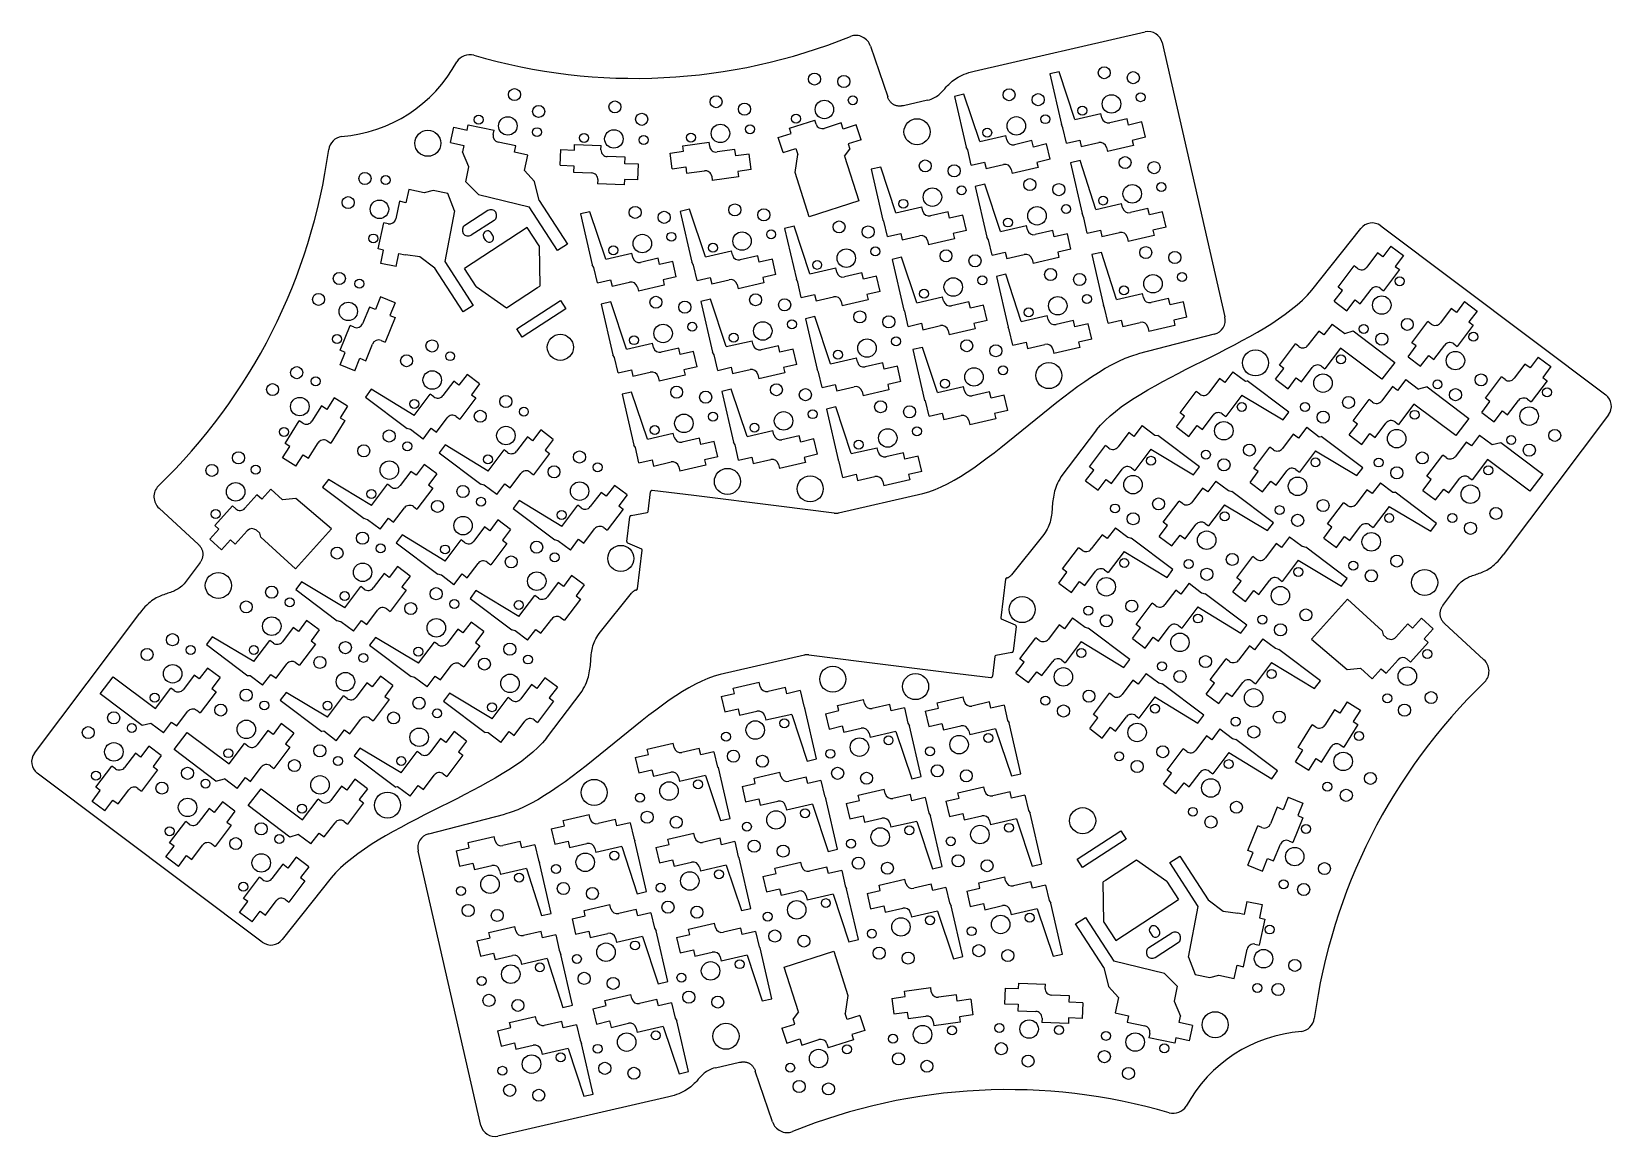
# Model space of a CAD drawing. Extents: x 3 to 294, y -207 to -4.
import ezdxf

# ---------------------------------------------------------------- set-up
doc = ezdxf.new("R2010")
doc.units = 0
doc.layers.add('BLACK', color=7, linetype='CONTINUOUS')

msp = doc.modelspace()

# ---------------------------------------------------------------- linework, layer by layer
at = {"layer": 'BLACK', "linetype": 'CONTINUOUS'}
for p, q in [((176.526, -10.918), (207.992, -3.7025)), ((211.14, -5.6719), (222.718, -56.2113)), ((157.408, -6.3125), (160.579, -15.6768)), ((174.28, -11.6649), (174.666, -11.4993)), ((174.666, -11.4993), (175.082, -11.341)), ((175.082, -11.341), (175.529, -11.1909)), ((175.529, -11.1909), (176.01, -11.0496)), ((176.01, -11.0496), (176.526, -10.918)), ((192.197, -11.0213), (190.442, -11.4257)), ((190.442, -11.4257), (192.603, -20.7802)), ((195.09, -19.8434), (192.197, -11.0213)), ((170.555, -14.7314), (170.731, -14.546)), ((170.731, -14.546), (170.906, -14.3564)), ((170.906, -14.3564), (171.081, -14.1632)), ((171.081, -14.1632), (171.259, -13.9673)), ((171.259, -13.9673), (171.44, -13.7693)), ((171.44, -13.7693), (171.628, -13.57)), ((171.628, -13.57), (171.824, -13.3702)), ((171.824, -13.3702), (172.031, -13.1704)), ((172.031, -13.1704), (172.249, -12.9715)), ((172.249, -12.9715), (172.481, -12.7743)), ((172.481, -12.7743), (172.73, -12.5793)), ((172.73, -12.5793), (172.996, -12.3874)), ((172.996, -12.3874), (173.282, -12.1993)), ((173.282, -12.1993), (173.591, -12.0157)), ((173.591, -12.0157), (173.923, -11.8373)), ((173.923, -11.8373), (174.28, -11.6649)), ((160.636, -15.8186), (160.579, -15.6768)), ((160.695, -15.9533), (160.636, -15.8186)), ((160.758, -16.081), (160.695, -15.9533)), ((160.824, -16.2019), (160.758, -16.081)), ((160.893, -16.316), (160.824, -16.2019)), ((160.965, -16.4235), (160.893, -16.316)), ((161.039, -16.5245), (160.965, -16.4235)), ((161.116, -16.6191), (161.039, -16.5245)), ((161.196, -16.7074), (161.116, -16.6191)), ((161.278, -16.7896), (161.196, -16.7074)), ((161.362, -16.8658), (161.278, -16.7896)), ((161.448, -16.936), (161.362, -16.8658)), ((161.537, -17.0005), (161.448, -16.936)), ((161.627, -17.0593), (161.537, -17.0005)), ((161.719, -17.1125), (161.627, -17.0593)), ((161.813, -17.1603), (161.719, -17.1125)), ((161.909, -17.2028), (161.813, -17.1603)), ((162.006, -17.2401), (161.909, -17.2028)), ((162.105, -17.2723), (162.006, -17.2401)), ((162.205, -17.2996), (162.105, -17.2723)), ((162.306, -17.322), (162.205, -17.2996)), ((162.408, -17.3397), (162.306, -17.322)), ((162.511, -17.3528), (162.408, -17.3397)), ((162.615, -17.3614), (162.511, -17.3528)), ((162.72, -17.3656), (162.615, -17.3614)), ((162.825, -17.3656), (162.72, -17.3656)), ((162.931, -17.3615), (162.825, -17.3656)), ((163.037, -17.3533), (162.931, -17.3615)), ((163.144, -17.3413), (163.037, -17.3533)), ((163.251, -17.3255), (163.144, -17.3413)), ((163.358, -17.306), (163.251, -17.3255)), ((163.465, -17.2831), (163.358, -17.306)), ((167.943, -16.283), (163.465, -17.2831)), ((167.943, -16.283), (168.267, -16.1923)), ((168.267, -16.1923), (168.568, -16.0893)), ((168.568, -16.0893), (168.847, -15.9748)), ((168.847, -15.9748), (169.108, -15.8495)), ((169.108, -15.8495), (169.351, -15.7141)), ((169.351, -15.7141), (169.578, -15.5694)), ((169.578, -15.5694), (169.793, -15.4161)), ((169.793, -15.4161), (169.995, -15.2549)), ((169.995, -15.2549), (170.189, -15.0866)), ((170.189, -15.0866), (170.374, -14.9119)), ((170.374, -14.9119), (170.555, -14.7314)), ((174.618, -15.1643), (172.862, -15.5687)), ((172.862, -15.5687), (175.023, -24.9232)), ((177.551, -23.893), (174.618, -15.1643)), ((142.478, -21.4433), (147.138, -19.9292)), ((147.385, -20.69), (147.138, -19.9292)), ((195.09, -19.8434), (199.864, -18.7411)), ((200.044, -19.5206), (199.864, -18.7411)), ((204.699, -19.6776), (201.483, -20.4199)), ((204.969, -20.8468), (204.699, -19.6776)), ((207.405, -20.2845), (204.969, -20.8468)), ((208.057, -23.1101), (207.405, -20.2845)), ((80.0301, -24.0843), (80.6331, -21.2477)), ((80.6331, -21.2477), (83.0785, -21.7675)), ((83.0785, -21.7675), (83.2864, -20.7893)), ((83.2864, -20.7893), (88.0793, -21.8081)), ((87.913, -22.5906), (88.0793, -21.8081)), ((140.409, -23.1669), (142.787, -22.3944)), ((141.305, -25.925), (140.409, -23.1669)), ((142.787, -22.3944), (142.478, -21.4433)), ((152.036, -20.4407), (148.897, -21.4605)), ((152.407, -21.582), (152.036, -20.4407)), ((154.784, -20.8094), (152.407, -21.582)), ((155.68, -23.5675), (154.784, -20.8094)), ((177.551, -23.893), (182.325, -22.7907)), ((182.505, -23.5702), (182.325, -22.7907)), ((192.879, -21.3802), (192.603, -20.7802)), ((193.531, -24.2058), (192.879, -21.3802)), ((208.057, -23.1101), (205.621, -23.6725)), ((80.0301, -24.0843), (82.4755, -24.6041)), ((82.4755, -24.6041), (82.226, -25.7779)), ((83.415, -28.556), (82.226, -25.7779)), ((92.0651, -24.7), (88.8372, -24.0139)), ((91.8156, -25.8738), (92.0651, -24.7)), ((94.261, -26.3936), (91.8156, -25.8738)), ((100.258, -28.2673), (100.359, -25.369)), ((100.359, -25.369), (102.858, -25.4563)), ((102.858, -25.4563), (102.893, -24.4569)), ((102.893, -24.4569), (107.79, -24.6279)), ((107.762, -25.4274), (107.79, -24.6279)), ((120.489, -26.0185), (122.964, -25.6705)), ((120.892, -28.8903), (120.489, -26.0185)), ((122.825, -24.6803), (127.677, -23.9983)), ((122.964, -25.6705), (122.825, -24.6803)), ((127.789, -24.7905), (127.677, -23.9983)), ((132.412, -25.3526), (129.144, -25.8119)), ((132.579, -26.5409), (132.412, -25.3526)), ((135.055, -26.193), (132.579, -26.5409)), ((135.458, -29.0648), (135.055, -26.193)), ((141.305, -25.925), (143.683, -25.1525)), ((143.683, -25.1525), (144.054, -26.2937)), ((152.654, -26.6129), (153.612, -25.2911)), ((155.68, -23.5675), (153.303, -24.34)), ((153.303, -24.34), (153.612, -25.2911)), ((175.34, -25.4298), (175.023, -24.9232)), ((175.992, -28.2554), (175.34, -25.4298)), ((187.16, -23.7272), (183.944, -24.4695)), ((187.43, -24.8965), (187.16, -23.7272)), ((189.866, -24.3341), (187.43, -24.8965)), ((190.518, -27.1597), (189.866, -24.3341)), ((193.531, -24.2058), (195.967, -23.6434)), ((195.967, -23.6434), (196.237, -24.8127)), ((196.237, -24.8127), (199.452, -24.0704)), ((200.892, -24.9697), (201.071, -25.7492)), ((205.846, -24.6469), (201.071, -25.7492)), ((205.621, -23.6725), (205.846, -24.6469)), ((82.8328, -31.2948), (83.415, -28.556)), ((93.6581, -29.2302), (94.261, -26.3936)), ((100.258, -28.2673), (102.756, -28.3545)), ((102.756, -28.3545), (102.715, -29.5538)), ((112.217, -26.7837), (108.919, -26.6686)), ((112.175, -27.983), (112.217, -26.7837)), ((114.674, -28.0702), (112.175, -27.983)), ((114.572, -30.9685), (114.674, -28.0702)), ((120.892, -28.8903), (123.368, -28.5423)), ((123.368, -28.5423), (123.535, -29.7306)), ((135.458, -29.0648), (132.983, -29.4127)), ((143.515, -29.5839), (144.054, -26.2937)), ((152.654, -26.6129), (155.252, -34.7925)), ((159.301, -28.5995), (157.545, -29.0039)), ((157.545, -29.0039), (159.707, -38.3584)), ((162.106, -37.0132), (159.301, -28.5995)), ((175.992, -28.2554), (178.428, -27.693)), ((178.428, -27.693), (178.698, -28.8623)), ((178.698, -28.8623), (181.913, -28.12)), ((183.353, -29.0193), (183.533, -29.7988)), ((188.307, -28.6965), (183.533, -29.7988)), ((190.518, -27.1597), (188.082, -27.7221)), ((188.082, -27.7221), (188.307, -28.6965)), ((196.018, -27.3943), (194.263, -27.7987)), ((194.263, -27.7987), (196.424, -37.1532)), ((198.914, -36.4077), (196.018, -27.3943)), ((82.8328, -31.2948), (85.1914, -33.6357)), ((95.5155, -31.2508), (93.6581, -29.2302)), ((96.3696, -34.7425), (95.5155, -31.2508)), ((102.715, -29.5538), (106.013, -29.669)), ((107.17, -30.9101), (107.142, -31.7096)), ((112.039, -31.8806), (107.142, -31.7096)), ((112.074, -30.8812), (112.039, -31.8806)), ((114.572, -30.9685), (112.074, -30.8812)), ((123.535, -29.7306), (126.803, -29.2714)), ((128.158, -30.2927), (128.27, -31.0849)), ((133.122, -30.403), (128.27, -31.0849)), ((132.983, -29.4127), (133.122, -30.403)), ((146.105, -37.7634), (143.515, -29.5839)), ((178.468, -31.742), (176.712, -32.1464)), ((181.375, -40.4573), (178.468, -31.742)), ((70.6389, -34.904), (69.9528, -38.1319)), ((71.8126, -35.1535), (70.6389, -34.904)), ((72.3324, -32.7082), (71.8126, -35.1535)), ((75.169, -33.3111), (72.3324, -32.7082)), ((76.8217, -32.9088), (75.169, -33.3111)), ((79.5605, -33.491), (76.8217, -32.9088)), ((80.7516, -36.6343), (79.5605, -33.491)), ((85.1914, -33.6357), (94.5245, -35.9407)), ((96.3696, -34.7425), (101.598, -42.7938)), ((155.252, -34.7925), (146.105, -37.7634)), ((176.712, -32.1464), (178.873, -41.5008)), ((80.7516, -36.6343), (79.0091, -46.0166)), ((86.8944, -36.6033), (82.701, -39.3265)), ((99.753, -43.992), (94.5245, -35.9407)), ((105.718, -36.8306), (103.962, -37.235)), ((103.962, -37.235), (106.123, -46.5894)), ((108.661, -45.5671), (105.718, -36.8306)), ((124.1, -36.3717), (122.344, -36.7761)), ((122.344, -36.7761), (124.505, -46.1305)), ((127.029, -45.1114), (124.1, -36.3717)), ((162.106, -37.0132), (166.881, -35.911)), ((167.061, -36.6905), (166.881, -35.911)), ((171.715, -36.8474), (168.5, -37.5898)), ((171.985, -38.0167), (171.715, -36.8474)), ((174.421, -37.4543), (171.985, -38.0167)), ((175.073, -40.28), (174.421, -37.4543)), ((196.703, -37.9444), (196.424, -37.1532)), ((198.914, -36.4077), (203.688, -35.3054)), ((203.868, -36.0849), (203.688, -35.3054)), ((208.523, -36.2419), (205.307, -36.9842)), ((208.793, -37.4111), (208.523, -36.2419)), ((211.229, -36.8488), (208.793, -37.4111)), ((211.881, -39.6744), (211.229, -36.8488)), ((66.7282, -43.6828), (67.747, -38.8899)), ((68.5295, -39.0562), (67.747, -38.8899)), ((94.1791, -39.7421), (82.6055, -47.2581)), ((88.0676, -38.4098), (83.8742, -41.133)), ((87.865, -41.2193), (87.5383, -40.7161)), ((96.3577, -43.0968), (94.1791, -39.7421)), ((143.348, -39.5082), (141.592, -39.9126)), ((141.592, -39.9126), (143.753, -49.2671)), ((146.23, -48.2589), (143.348, -39.5082)), ((159.895, -38.55), (159.707, -38.3584)), ((160.548, -41.3756), (159.895, -38.55)), ((175.073, -40.28), (172.638, -40.8423)), ((181.375, -40.4573), (186.149, -39.355)), ((186.329, -40.1345), (186.149, -39.355)), ((190.984, -40.2915), (187.769, -41.0338)), ((191.254, -41.4607), (190.984, -40.2915)), ((197.355, -40.7701), (196.703, -37.9444)), ((197.355, -40.7701), (199.791, -40.2077)), ((199.791, -40.2077), (200.061, -41.377)), ((200.061, -41.377), (203.277, -40.6346)), ((211.881, -39.6744), (209.445, -40.2368)), ((209.445, -40.2368), (209.67, -41.2112)), ((238.734, -51.2475), (247.731, -39.9357)), ((251.407, -39.4168), (292.868, -70.5507)), ((86.5232, -42.0907), (86.1964, -41.5875)), ((96.3577, -43.0968), (96.4846, -50.5263)), ((101.598, -42.7938), (99.753, -43.992)), ((160.548, -41.3756), (162.984, -40.8133)), ((162.984, -40.8133), (163.254, -41.9825)), ((163.254, -41.9825), (166.469, -41.2402)), ((167.908, -42.1395), (168.088, -42.919)), ((172.863, -41.8167), (168.088, -42.919)), ((172.638, -40.8423), (172.863, -41.8167)), ((179.164, -41.994), (178.873, -41.5008)), ((179.816, -44.8197), (179.164, -41.994)), ((193.69, -40.8984), (191.254, -41.4607)), ((194.342, -43.724), (193.69, -40.8984)), ((204.716, -41.5339), (204.896, -42.3134)), ((209.67, -41.2112), (204.896, -42.3134)), ((253.29, -43.1392), (251.786, -45.1358)), ((253.29, -43.1392), (255.606, -44.8844)), ((67.7063, -43.8907), (66.7282, -43.6828)), ((67.1866, -46.3361), (67.7063, -43.8907)), ((70.0232, -46.939), (67.1866, -46.3361)), ((70.0232, -46.939), (70.543, -44.4936)), ((70.543, -44.4936), (71.7167, -44.7431)), ((74.3603, -45.1007), (71.7168, -44.7431)), ((77.164, -47.2148), (74.3603, -45.1007)), ((79.0091, -46.0166), (84.2376, -54.0678)), ((108.661, -45.5671), (113.435, -44.4649)), ((113.615, -45.2444), (113.435, -44.4649)), ((118.27, -45.4013), (115.055, -46.1437)), ((118.54, -46.5706), (118.27, -45.4013)), ((120.976, -46.0082), (118.54, -46.5706)), ((121.628, -48.8339), (120.976, -46.0082)), ((124.818, -46.6481), (124.505, -46.1305)), ((127.029, -45.1114), (131.804, -44.0091)), ((131.984, -44.7886), (131.804, -44.0091)), ((136.638, -44.9456), (133.423, -45.6879)), ((136.908, -46.1148), (136.638, -44.9456)), ((139.344, -45.5525), (136.908, -46.1148)), ((139.997, -48.3781), (139.344, -45.5525)), ((163.141, -45.2205), (161.385, -45.6249)), ((161.385, -45.6249), (163.546, -54.9794)), ((165.93, -53.5775), (163.141, -45.2205)), ((179.816, -44.8197), (182.252, -44.2573)), ((182.252, -44.2573), (182.522, -45.4266)), ((182.522, -45.4266), (185.738, -44.6842)), ((187.177, -45.5835), (187.357, -46.363)), ((192.131, -45.2608), (187.357, -46.363)), ((194.342, -43.724), (191.906, -44.2864)), ((191.906, -44.2864), (192.131, -45.2608)), ((199.953, -44.3148), (198.198, -44.7192)), ((198.198, -44.7192), (200.359, -54.0736)), ((202.738, -52.972), (199.953, -44.3148)), ((250.827, -44.4136), (248.841, -47.0491)), ((251.786, -45.1358), (250.827, -44.4136)), ((255.606, -44.8844), (254.102, -46.881)), ((82.3925, -55.266), (77.164, -47.2148)), ((84.784, -50.6128), (82.6055, -47.2581)), ((106.45, -47.1039), (106.123, -46.5894)), ((107.102, -49.9295), (106.45, -47.1039)), ((107.102, -49.9295), (109.538, -49.3672)), ((109.538, -49.3672), (109.808, -50.5364)), ((121.628, -48.8339), (119.192, -49.3962)), ((119.192, -49.3962), (119.417, -50.3706)), ((125.471, -49.4738), (124.818, -46.6481)), ((125.471, -49.4738), (127.907, -48.9114)), ((127.907, -48.9114), (128.177, -50.0807)), ((128.177, -50.0807), (131.392, -49.3383)), ((139.997, -48.3781), (137.561, -48.9405)), ((137.561, -48.9405), (137.786, -49.9149)), ((144.019, -49.7957), (143.753, -49.2671)), ((146.23, -48.2589), (151.004, -47.1567)), ((151.184, -47.9362), (151.004, -47.1567)), ((155.839, -48.0931), (152.623, -48.8355)), ((156.109, -49.2624), (155.839, -48.0931)), ((158.544, -48.7), (156.109, -49.2624)), ((159.197, -51.5257), (158.544, -48.7)), ((182.363, -48.3269), (180.607, -48.7313)), ((180.607, -48.7313), (182.768, -58.0858)), ((185.199, -57.0216), (182.363, -48.3269)), ((243.573, -50.7171), (246.522, -46.8038)), ((247.161, -47.2853), (246.522, -46.8038)), ((254.901, -47.4828), (251.952, -51.3961)), ((254.102, -46.881), (254.901, -47.4828)), ((84.784, -50.6128), (90.3623, -54.5021)), ((90.3623, -54.5021), (96.0652, -50.7986)), ((96.0652, -50.7986), (96.4846, -50.5263)), ((109.808, -50.5364), (113.024, -49.7941)), ((114.463, -50.6934), (114.643, -51.4729)), ((119.417, -50.3706), (114.643, -51.4729)), ((132.831, -50.2376), (133.011, -51.0171)), ((137.786, -49.9149), (133.011, -51.0171)), ((144.671, -52.6214), (144.019, -49.7957)), ((144.671, -52.6214), (147.107, -52.059)), ((147.107, -52.059), (147.377, -53.2282)), ((159.197, -51.5257), (156.761, -52.0881)), ((156.761, -52.0881), (156.986, -53.0624)), ((202.738, -52.972), (207.512, -51.8697)), ((207.692, -52.6492), (207.512, -51.8697)), ((236.992, -53.0936), (237.906, -52.1813)), ((237.906, -52.1813), (238.734, -51.2475)), ((242.867, -53.3155), (244.372, -51.3189)), ((244.372, -51.3189), (243.573, -50.7171)), ((247.646, -53.7864), (249.632, -51.1509)), ((251.313, -50.9147), (251.952, -51.3961)), ((65.0845, -54.3815), (63.8483, -57.4412)), ((66.1971, -54.831), (65.0845, -54.3815)), ((67.1336, -52.513), (66.1971, -54.831)), ((69.8224, -53.5994), (67.1336, -52.513)), ((69.8224, -53.5994), (68.8859, -55.9174)), ((84.2376, -54.0678), (82.3925, -55.266)), ((92.2429, -58.408), (100.294, -53.1794)), ((101.275, -54.689), (93.2233, -59.9176)), ((100.294, -53.1794), (101.275, -54.689)), ((109.563, -53.4385), (107.807, -53.8429)), ((107.807, -53.8429), (109.968, -63.1974)), ((112.485, -62.1314), (109.563, -53.4385)), ((127.929, -52.9428), (126.173, -53.3472)), ((126.173, -53.3472), (128.335, -62.7017)), ((130.853, -61.6757), (127.929, -52.9428)), ((147.377, -53.2282), (150.592, -52.4859)), ((152.031, -53.3852), (152.211, -54.1647)), ((156.986, -53.0624), (152.211, -54.1647)), ((163.719, -55.1143), (163.546, -54.9794)), ((164.372, -57.9399), (163.719, -55.1143)), ((165.93, -53.5775), (170.705, -52.4753)), ((170.885, -53.2547), (170.705, -52.4753)), ((175.539, -53.4117), (172.324, -54.1541)), ((175.809, -54.581), (175.539, -53.4117)), ((178.245, -54.0186), (175.809, -54.581)), ((178.898, -56.8443), (178.245, -54.0186)), ((200.527, -54.5087), (200.359, -54.0736)), ((201.179, -57.3344), (200.527, -54.5087)), ((212.347, -52.8062), (209.132, -53.5485)), ((212.617, -53.9754), (212.347, -52.8062)), ((215.053, -53.4131), (212.617, -53.9754)), ((215.705, -56.2387), (215.053, -53.4131)), ((233.801, -55.7154), (234.934, -54.8594)), ((234.934, -54.8594), (236, -53.9859)), ((236, -53.9859), (236.992, -53.0936)), ((242.867, -53.3155), (245.183, -55.0608)), ((245.183, -55.0608), (246.688, -53.0642)), ((246.688, -53.0642), (247.646, -53.7864)), ((264.404, -54.6444), (262.418, -57.2799)), ((265.363, -55.3666), (264.404, -54.6444)), ((266.867, -53.37), (265.363, -55.3666)), ((266.867, -53.37), (269.183, -55.1153)), ((269.183, -55.1153), (267.679, -57.1119)), ((59.7088, -62.3478), (61.5444, -57.8046)), ((62.2861, -58.1043), (61.5444, -57.8046)), ((69.8131, -56.292), (67.9775, -60.8352)), ((68.8859, -55.9174), (69.8131, -56.292)), ((147.186, -56.1406), (145.43, -56.545)), ((145.43, -56.545), (147.592, -65.8994)), ((150.054, -64.8232), (147.186, -56.1406)), ((164.372, -57.9399), (166.808, -57.3776)), ((166.808, -57.3776), (167.078, -58.5468)), ((167.078, -58.5468), (170.293, -57.8045)), ((178.898, -56.8443), (176.462, -57.4066)), ((176.462, -57.4066), (176.687, -58.381)), ((182.988, -58.5583), (182.768, -58.0858)), ((185.199, -57.0216), (189.974, -55.9193)), ((190.154, -56.6988), (189.974, -55.9193)), ((194.808, -56.8558), (191.593, -57.5981)), ((195.078, -58.025), (194.808, -56.8558)), ((197.514, -57.4627), (195.078, -58.025)), ((198.166, -60.2883), (197.514, -57.4627)), ((201.179, -57.3344), (203.615, -56.772)), ((203.615, -56.772), (203.885, -57.9413)), ((203.885, -57.9413), (207.101, -57.1989)), ((208.54, -58.0982), (208.72, -58.8777)), ((213.494, -57.7755), (208.72, -58.8777)), ((215.705, -56.2387), (213.269, -56.8011)), ((213.269, -56.8011), (213.494, -57.7755)), ((228.71, -58.9911), (230.054, -58.1918)), ((230.054, -58.1918), (231.355, -57.3803)), ((231.355, -57.3803), (232.606, -56.5553)), ((232.606, -56.5553), (233.801, -55.7154)), ((242.463, -57.5188), (240.958, -59.5154)), ((242.463, -57.5188), (244.779, -59.2641)), ((257.15, -60.948), (260.099, -57.0347)), ((260.738, -57.5161), (260.099, -57.0347)), ((268.477, -57.7137), (265.528, -61.627)), ((267.679, -57.1119), (268.477, -57.7137)), ((67.2358, -60.5355), (67.9775, -60.8352)), ((93.2233, -59.9176), (92.2429, -58.408)), ((112.485, -62.1314), (117.26, -61.0292)), ((117.44, -61.8087), (117.26, -61.0292)), ((130.853, -61.6757), (135.628, -60.5734)), ((135.808, -61.3529), (135.628, -60.5734)), ((171.732, -58.7038), (171.912, -59.4833)), ((176.687, -58.381), (171.912, -59.4833)), ((183.641, -61.384), (182.988, -58.5583)), ((183.641, -61.384), (186.076, -60.8216)), ((186.076, -60.8216), (186.346, -61.9909)), ((198.166, -60.2883), (195.73, -60.8507)), ((195.73, -60.8507), (195.955, -61.8251)), ((220.749, -59.3588), (206.756, -62.977)), ((224.469, -61.3288), (225.911, -60.5583)), ((225.911, -60.5583), (227.326, -59.7795)), ((227.326, -59.7795), (228.71, -58.9911)), ((240, -58.7932), (238.014, -61.4287)), ((240.958, -59.5154), (240, -58.7932)), ((244.779, -59.2641), (246.34, -58.7905)), ((246.34, -58.7905), (254.009, -64.5684)), ((257.949, -61.5498), (257.15, -60.948)), ((59.6995, -65.0404), (60.636, -62.7224)), ((60.636, -62.7224), (59.7088, -62.3478)), ((62.3883, -66.1267), (63.3248, -63.8088)), ((63.3248, -63.8088), (64.4374, -64.2583)), ((64.4374, -64.2583), (65.6736, -61.1986)), ((110.274, -63.6682), (109.968, -63.1974)), ((110.927, -66.4938), (110.274, -63.6682)), ((122.094, -61.9656), (118.879, -62.708)), ((122.364, -63.1349), (122.094, -61.9656)), ((124.8, -62.5725), (122.364, -63.1349)), ((125.452, -65.3982), (124.8, -62.5725)), ((128.642, -63.2124), (128.335, -62.7017)), ((129.295, -66.0381), (128.642, -63.2124)), ((140.462, -61.5099), (137.247, -62.2522)), ((140.732, -62.6791), (140.462, -61.5099)), ((143.168, -62.1167), (140.732, -62.6791)), ((143.821, -64.9424), (143.168, -62.1167)), ((150.054, -64.8232), (154.828, -63.721)), ((155.008, -64.5005), (154.828, -63.721)), ((166.978, -61.8101), (165.222, -62.2145)), ((165.222, -62.2145), (167.383, -71.5689)), ((169.755, -70.1418), (166.978, -61.8101)), ((186.346, -61.9909), (189.562, -61.2485)), ((191.001, -62.1478), (191.181, -62.9273)), ((195.955, -61.8251), (191.181, -62.9273)), ((203.142, -64.3606), (204.361, -63.8169)), ((204.361, -63.8169), (205.566, -63.3538)), ((205.566, -63.3538), (206.756, -62.977)), ((218.551, -64.3543), (220.041, -63.6038)), ((220.041, -63.6038), (221.528, -62.8502)), ((221.528, -62.8502), (223.006, -62.0923)), ((223.006, -62.0923), (224.469, -61.3288)), ((232.746, -65.0967), (235.694, -61.1834)), ((236.333, -61.6649), (235.694, -61.1834)), ((244.013, -61.9423), (241.124, -65.7758)), ((251.646, -67.6855), (244.013, -61.9423)), ((256.444, -63.5464), (257.949, -61.5498)), ((256.444, -63.5464), (258.76, -65.2916)), ((258.76, -65.2916), (260.265, -63.2951)), ((260.265, -63.2951), (261.223, -64.0172)), ((261.223, -64.0172), (263.209, -61.3817)), ((264.89, -61.1455), (265.528, -61.627)), ((280.444, -63.6009), (278.939, -65.5975)), ((280.444, -63.6009), (282.76, -65.3461)), ((62.3883, -66.1267), (59.6995, -65.0404)), ((83.0873, -66.7794), (81.5828, -68.776)), ((85.4034, -68.5247), (83.0873, -66.7794)), ((110.927, -66.4938), (113.362, -65.9315)), ((113.362, -65.9315), (113.632, -67.1007)), ((113.632, -67.1007), (116.848, -66.3584)), ((123.241, -66.9349), (118.467, -68.0372)), ((125.452, -65.3982), (123.016, -65.9605)), ((123.016, -65.9605), (123.241, -66.9349)), ((129.295, -66.0381), (131.731, -65.4757)), ((131.731, -65.4757), (132.001, -66.645)), ((132.001, -66.645), (135.216, -65.9026)), ((136.655, -66.8019), (136.835, -67.5814)), ((141.61, -66.4792), (136.835, -67.5814)), ((143.821, -64.9424), (141.385, -65.5048)), ((141.385, -65.5048), (141.61, -66.4792)), ((147.843, -66.36), (147.592, -65.8994)), ((148.495, -69.1856), (147.843, -66.36)), ((159.663, -64.6574), (156.447, -65.3998)), ((159.933, -65.8267), (159.663, -64.6574)), ((162.369, -65.2643), (159.933, -65.8267)), ((163.021, -68.09), (162.369, -65.2643)), ((198.152, -67.2232), (199.414, -66.4162)), ((199.414, -66.4162), (200.668, -65.6661)), ((200.668, -65.6661), (201.911, -64.979)), ((201.911, -64.979), (203.142, -64.3606)), ((212.676, -67.3521), (214.12, -66.6007)), ((214.12, -66.6007), (215.585, -65.8514)), ((215.585, -65.8514), (217.064, -65.103)), ((217.064, -65.103), (218.551, -64.3543)), ((224.195, -66.2916), (222.69, -68.2882)), ((224.195, -66.2916), (226.511, -68.0369)), ((232.04, -67.6951), (233.544, -65.6986)), ((233.544, -65.6986), (232.746, -65.0967)), ((236.819, -68.166), (238.805, -65.5305)), ((240.485, -65.2943), (241.124, -65.7758)), ((254.009, -64.5684), (251.646, -67.6855)), ((277.981, -64.8753), (275.995, -67.5108)), ((278.939, -65.5975), (277.981, -64.8753)), ((282.76, -65.3461), (281.255, -67.3427)), ((65.4504, -69.5132), (64.3653, -70.9516)), ((73.3701, -74.3574), (65.4504, -69.5132)), ((80.6244, -68.0538), (78.6385, -70.6893)), ((81.5828, -68.776), (80.6244, -68.0538)), ((85.4034, -68.5247), (83.8989, -70.5213)), ((118.287, -67.2577), (118.467, -68.0372)), ((131.775, -69.5284), (130.019, -69.9328)), ((134.678, -78.24), (131.775, -69.5284)), ((148.495, -69.1856), (150.931, -68.6233)), ((150.931, -68.6233), (151.201, -69.7925)), ((151.201, -69.7925), (154.416, -69.0502)), ((160.81, -69.6267), (156.036, -70.729)), ((163.021, -68.09), (160.585, -68.6523)), ((160.585, -68.6523), (160.81, -69.6267)), ((169.755, -70.1418), (174.529, -69.0395)), ((174.709, -69.819), (174.529, -69.0395)), ((194.322, -69.9279), (195.604, -68.985)), ((195.604, -68.985), (196.882, -68.0815)), ((196.882, -68.0815), (198.152, -67.2232)), ((207.218, -70.4064), (208.523, -69.633)), ((208.523, -69.633), (209.871, -68.867)), ((209.871, -68.867), (211.258, -68.1071)), ((211.258, -68.1071), (212.676, -67.3521)), ((221.732, -67.566), (219.746, -70.2015)), ((222.69, -68.2882), (221.732, -67.566)), ((226.511, -68.0369), (226.833, -67.9464)), ((234.502, -73.723), (226.833, -67.9464)), ((232.04, -67.6951), (234.356, -69.4404)), ((234.356, -69.4404), (235.86, -67.4438)), ((235.86, -67.4438), (236.819, -68.166)), ((253.577, -69.0241), (251.591, -71.6595)), ((254.535, -69.7462), (253.577, -69.0241)), ((256.04, -67.7496), (254.535, -69.7462)), ((256.04, -67.7496), (258.356, -69.4949)), ((259.951, -69.0885), (258.356, -69.4949)), ((259.951, -69.0885), (267.649, -74.8883)), ((270.727, -71.1788), (273.676, -67.2655)), ((274.315, -67.747), (273.676, -67.2655)), ((282.054, -67.9445), (279.105, -71.8579)), ((281.255, -67.3427), (282.054, -67.9445)), ((56.2416, -72.6004), (54.4928, -75.399)), ((57.2592, -73.2363), (56.2416, -72.6004)), ((58.584, -71.1162), (57.2592, -73.2363)), ((61.0434, -72.653), (58.584, -71.1162)), ((61.0434, -72.653), (59.7186, -74.7731)), ((64.3653, -70.9516), (72.034, -76.7282)), ((73.3701, -74.3574), (76.319, -70.4441)), ((76.9579, -70.9255), (76.319, -70.4441)), ((84.6975, -71.1231), (81.7486, -75.0364)), ((83.8989, -70.5213), (84.6975, -71.1231)), ((113.394, -70.0411), (111.639, -70.4455)), ((111.639, -70.4455), (113.8, -79.8)), ((116.309, -78.6957), (113.394, -70.0411)), ((130.019, -69.9328), (132.181, -79.2873)), ((151.035, -72.7577), (149.279, -73.1621)), ((153.878, -81.3875), (151.035, -72.7577)), ((155.856, -69.9495), (156.036, -70.729)), ((167.544, -71.6786), (167.383, -71.5689)), ((168.196, -74.5042), (167.544, -71.6786)), ((179.364, -69.976), (176.148, -70.7183)), ((179.634, -71.1452), (179.364, -69.976)), ((182.069, -70.5829), (179.634, -71.1452)), ((182.722, -73.4085), (182.069, -70.5829)), ((190.451, -72.9342), (191.744, -71.9084)), ((191.744, -71.9084), (193.034, -70.9043)), ((193.034, -70.9043), (194.322, -69.9279)), ((203.622, -72.7846), (204.762, -71.9809)), ((204.762, -71.9809), (205.962, -71.1886)), ((205.962, -71.1886), (207.218, -70.4064)), ((214.478, -73.8695), (217.427, -69.9562)), ((218.066, -70.4377), (217.427, -69.9562)), ((225.805, -70.6353), (222.856, -74.5486)), ((225.805, -70.6353), (233.417, -75.1614)), ((246.322, -75.3276), (249.271, -71.4143)), ((249.91, -71.8957), (249.271, -71.4143)), ((257.529, -72.253), (254.701, -76.0066)), ((265.261, -78.0255), (257.529, -72.253)), ((270.021, -73.7772), (271.525, -71.7806)), ((271.525, -71.7806), (270.727, -71.1788)), ((274.8, -74.2481), (276.786, -71.6126)), ((278.466, -71.3764), (279.105, -71.8579)), ((49.5642, -79.5122), (52.1608, -75.3568)), ((52.8393, -75.7807), (52.1608, -75.3568)), ((60.5666, -75.303), (57.97, -79.4584)), ((59.7186, -74.7731), (60.5666, -75.303)), ((77.4432, -77.4266), (79.4291, -74.7911)), ((81.1097, -74.5549), (81.7486, -75.0364)), ((149.279, -73.1621), (151.441, -82.5166)), ((168.196, -74.5042), (170.632, -73.9418)), ((170.632, -73.9418), (170.902, -75.1111)), ((170.902, -75.1111), (174.117, -74.3688)), ((175.556, -75.2681), (175.736, -76.0476)), ((180.511, -74.9453), (175.736, -76.0476)), ((182.722, -73.4085), (180.286, -73.9709)), ((180.286, -73.9709), (180.511, -74.9453)), ((186.573, -76.0837), (187.865, -75.0278)), ((187.865, -75.0278), (189.158, -73.976)), ((189.158, -73.976), (190.451, -72.9342)), ((199.794, -76.1395), (200.63, -75.2771)), ((200.63, -75.2771), (201.551, -74.4314)), ((201.551, -74.4314), (202.55, -73.601)), ((202.55, -73.601), (203.622, -72.7846)), ((213.772, -76.468), (215.276, -74.4714)), ((215.276, -74.4714), (214.478, -73.8695)), ((218.551, -76.9388), (220.537, -74.3033)), ((222.217, -74.0671), (222.856, -74.5486)), ((233.417, -75.1614), (234.502, -73.723)), ((247.121, -75.9294), (246.322, -75.3276)), ((254.062, -75.5252), (254.701, -76.0066)), ((267.649, -74.8883), (265.261, -78.0255)), ((270.021, -73.7772), (272.337, -75.5225)), ((272.337, -75.5225), (273.841, -73.5259)), ((273.841, -73.5259), (274.8, -74.2481)), ((293.387, -74.2271), (273.996, -100.038)), ((72.6642, -76.9558), (72.034, -76.7282)), ((74.9803, -78.701), (72.6642, -76.9558)), ((74.9803, -78.701), (76.4848, -76.7044)), ((76.4848, -76.7044), (77.4432, -77.4266)), ((94.2012, -78.2847), (92.2153, -80.9202)), ((95.1596, -79.0069), (94.2012, -78.2847)), ((96.6641, -77.0103), (95.1596, -79.0069)), ((98.9802, -78.7555), (96.6641, -77.0103)), ((116.309, -78.6957), (121.084, -77.5934)), ((121.264, -78.3729), (121.084, -77.5934)), ((125.918, -78.5299), (122.703, -79.2722)), ((126.188, -79.6992), (125.918, -78.5299)), ((134.678, -78.24), (139.452, -77.1377)), ((139.632, -77.9172), (139.452, -77.1377)), ((144.287, -78.0742), (141.071, -78.8165)), ((144.557, -79.2434), (144.287, -78.0742)), ((182.719, -79.2177), (183.999, -78.1846)), ((183.999, -78.1846), (185.284, -77.1379)), ((185.284, -77.1379), (186.573, -76.0837)), ((199.048, -77.0198), (192.509, -85.6782)), ((199.048, -77.0198), (199.794, -76.1395)), ((205, -77.4957), (203.014, -80.1312)), ((205.958, -78.2179), (205, -77.4957)), ((207.463, -76.2213), (205.958, -78.2179)), ((207.463, -76.2213), (209.779, -77.9666)), ((209.779, -77.9666), (210.348, -78.0581)), ((218.016, -83.8347), (210.348, -78.0581)), ((213.772, -76.468), (216.088, -78.2132)), ((216.088, -78.2132), (217.592, -76.2166)), ((217.592, -76.2166), (218.551, -76.9388)), ((235.309, -77.7969), (233.323, -80.4324)), ((236.267, -78.519), (235.309, -77.7969)), ((237.772, -76.5224), (236.267, -78.519)), ((237.772, -76.5224), (240.088, -78.2677)), ((240.088, -78.2677), (240.428, -78.1993)), ((248.097, -83.9759), (240.428, -78.1993)), ((245.616, -77.926), (247.121, -75.9294)), ((245.616, -77.926), (247.933, -79.6713)), ((247.933, -79.6713), (249.437, -77.6747)), ((249.437, -77.6747), (250.395, -78.3969)), ((250.395, -78.3969), (252.381, -75.7614)), ((269.616, -77.9805), (268.112, -79.9771)), ((269.616, -77.9805), (271.932, -79.7258)), ((49.0875, -82.1623), (50.4123, -80.0422)), ((50.4123, -80.0422), (49.5642, -79.5122)), ((53.8893, -82.2148), (55.638, -79.4163)), ((57.2916, -79.0345), (57.97, -79.4584)), ((79.0643, -79.7821), (77.9793, -81.2204)), ((77.9793, -81.2204), (85.648, -86.997)), ((86.9469, -84.5882), (79.0643, -79.7821)), ((86.9469, -84.5882), (89.8958, -80.6749)), ((90.5347, -81.1564), (89.8958, -80.6749)), ((98.2743, -81.3539), (95.3254, -85.2673)), ((98.9802, -78.7555), (97.4757, -80.7521)), ((97.4757, -80.7521), (98.2743, -81.3539)), ((114.098, -80.2325), (113.8, -79.8)), ((114.751, -83.0581), (114.098, -80.2325)), ((128.624, -79.1368), (126.188, -79.6992)), ((129.277, -81.9624), (128.624, -79.1368)), ((132.467, -79.7767), (132.181, -79.2873)), ((133.119, -82.6024), (132.467, -79.7767)), ((146.992, -78.681), (144.557, -79.2434)), ((147.645, -81.5067), (146.992, -78.681)), ((153.878, -81.3875), (158.652, -80.2853)), ((158.832, -81.0648), (158.652, -80.2853)), ((163.487, -81.2217), (160.271, -81.9641)), ((163.757, -82.391), (163.487, -81.2217)), ((178.92, -82.1776), (180.178, -81.2201)), ((180.178, -81.2201), (181.445, -80.2315)), ((181.445, -80.2315), (182.719, -79.2177)), ((197.746, -83.7993), (200.695, -79.8859)), ((201.334, -80.3674), (200.695, -79.8859)), ((209.073, -80.565), (206.124, -84.4783)), ((209.073, -80.565), (216.931, -85.273)), ((228.055, -84.1004), (231.003, -80.1871)), ((231.642, -80.6685), (231.003, -80.1871)), ((239.382, -80.8661), (236.433, -84.7794)), ((239.382, -80.8661), (247.012, -85.4143)), ((267.153, -79.2549), (265.168, -81.8904)), ((268.112, -79.9771), (267.153, -79.2549)), ((271.932, -79.7258), (273.515, -79.3138)), ((273.515, -79.3138), (281.254, -85.1447)), ((51.5468, -83.699), (49.0875, -82.1623)), ((51.5468, -83.699), (52.8716, -81.5789)), ((52.8716, -81.5789), (53.8893, -82.2148)), ((75.1999, -83.3744), (73.6954, -85.3709)), ((77.516, -85.1196), (75.1999, -83.3744)), ((114.751, -83.0581), (117.187, -82.4958)), ((117.187, -82.4958), (117.457, -83.665)), ((117.457, -83.665), (120.672, -82.9227)), ((122.111, -83.822), (122.291, -84.6015)), ((127.066, -83.4992), (122.291, -84.6015)), ((129.277, -81.9624), (126.841, -82.5248)), ((126.841, -82.5248), (127.066, -83.4992)), ((133.119, -82.6024), (135.555, -82.04)), ((135.555, -82.04), (135.825, -83.2093)), ((135.825, -83.2093), (139.04, -82.4669)), ((140.479, -83.3662), (140.659, -84.1457)), ((145.434, -83.0435), (140.659, -84.1457)), ((147.645, -81.5067), (145.209, -82.0691)), ((145.209, -82.0691), (145.434, -83.0435)), ((151.667, -82.9243), (151.441, -82.5166)), ((152.319, -85.7499), (151.667, -82.9243)), ((166.193, -81.8286), (163.757, -82.391)), ((166.845, -84.6543), (166.193, -81.8286)), ((175.209, -84.8046), (176.434, -83.9757)), ((176.434, -83.9757), (177.672, -83.0981)), ((177.672, -83.0981), (178.92, -82.1776)), ((197.04, -86.3977), (198.544, -84.4011)), ((198.544, -84.4011), (197.746, -83.7993)), ((201.819, -86.8685), (203.805, -84.233)), ((205.485, -83.9968), (206.124, -84.4783)), ((216.931, -85.273), (218.016, -83.8347)), ((228.853, -84.7022), (228.055, -84.1004)), ((235.794, -84.298), (236.433, -84.7794)), ((247.012, -85.4143), (248.097, -83.9759)), ((259.899, -85.5585), (262.848, -81.6451)), ((263.487, -82.1266), (262.848, -81.6451)), ((271.106, -82.4839), (268.278, -86.2375)), ((278.857, -88.289), (271.106, -82.4839)), ((57.5602, -86.1206), (56.4752, -87.559)), ((65.4827, -90.9523), (57.5602, -86.1206)), ((65.4827, -90.9523), (68.4316, -87.039)), ((69.0705, -87.5204), (68.4316, -87.039)), ((72.737, -84.6488), (70.751, -87.2843)), ((73.6954, -85.3709), (72.737, -84.6488)), ((77.516, -85.1196), (76.0114, -87.1162)), ((76.0114, -87.1162), (76.8101, -87.718)), ((86.241, -87.1866), (85.648, -86.997)), ((88.5571, -88.9319), (86.241, -87.1866)), ((88.5571, -88.9319), (90.0616, -86.9353)), ((90.0616, -86.9353), (91.02, -87.6575)), ((91.02, -87.6575), (93.0059, -85.022)), ((94.6865, -84.7858), (95.3254, -85.2673)), ((110.241, -87.2411), (108.736, -89.2377)), ((112.557, -88.9864), (110.241, -87.2411)), ((152.319, -85.7499), (154.755, -85.1876)), ((154.755, -85.1876), (155.025, -86.3568)), ((155.025, -86.3568), (158.241, -85.6145)), ((159.68, -86.5138), (159.86, -87.2933)), ((164.634, -86.191), (159.86, -87.2933)), ((166.845, -84.6543), (164.409, -85.2166)), ((164.409, -85.2166), (164.634, -86.191)), ((170.452, -87.5156), (171.618, -86.9403)), ((171.618, -86.9403), (172.8, -86.2928)), ((172.8, -86.2928), (173.997, -85.579)), ((173.997, -85.579), (175.209, -84.8046)), ((191.703, -87.2258), (191.56, -87.5975)), ((191.867, -86.8482), (191.703, -87.2258)), ((192.055, -86.4647), (191.867, -86.8482)), ((192.268, -86.0748), (192.055, -86.4647)), ((192.509, -85.6782), (192.268, -86.0748)), ((197.04, -86.3977), (199.356, -88.1429)), ((199.356, -88.1429), (200.86, -86.1463)), ((200.86, -86.1463), (201.819, -86.8685)), ((221.04, -86.4522), (219.535, -88.4488)), ((221.04, -86.4522), (223.356, -88.1974)), ((227.349, -86.6988), (228.853, -84.7022)), ((227.349, -86.6988), (229.665, -88.4441)), ((229.665, -88.4441), (231.169, -86.4475)), ((231.169, -86.4475), (232.128, -87.1697)), ((232.128, -87.1697), (234.114, -84.5342)), ((251.349, -86.7533), (249.844, -88.7499)), ((251.349, -86.7533), (253.665, -88.4986)), ((259.193, -88.1569), (260.698, -86.1603)), ((260.698, -86.1603), (259.899, -85.5585)), ((263.972, -88.6277), (265.958, -85.9922)), ((267.639, -85.756), (268.278, -86.2375)), ((281.254, -85.1447), (278.857, -88.289)), ((44.3825, -88.9934), (42.1744, -91.4457)), ((45.2743, -89.7963), (44.3825, -88.9934)), ((46.9471, -87.9384), (45.2743, -89.7963)), ((49.1023, -89.8789), (46.9471, -87.9384)), ((51.5235, -89.6209), (49.1023, -89.8789)), ((58.1407, -95.2203), (51.5235, -89.6209)), ((56.4752, -87.559), (64.1439, -93.3356)), ((76.8101, -87.718), (73.8612, -91.6313)), ((92.6731, -90.0355), (91.588, -91.4738)), ((100.524, -94.8191), (92.6731, -90.0355)), ((107.778, -88.5155), (105.792, -91.151)), ((108.736, -89.2377), (107.778, -88.5155)), ((112.557, -88.9864), (111.052, -90.983)), ((116.441, -92.0394), (116.878, -88.4068)), ((124.853, -89.1037), (117.186, -88.1485)), ((140.556, -91.068), (124.853, -89.1037)), ((151.54, -92.3091), (167.07, -88.7493)), ((167.07, -88.7493), (168.177, -88.426)), ((168.177, -88.426), (169.305, -88.0128)), ((169.305, -88.0128), (170.452, -87.5156)), ((191.011, -90.0653), (190.974, -90.4023)), ((191.054, -89.7251), (191.011, -90.0653)), ((191.106, -89.3812), (191.054, -89.7251)), ((191.168, -89.0335), (191.106, -89.3812)), ((191.243, -88.6816), (191.168, -89.0335)), ((191.332, -88.3251), (191.243, -88.6816)), ((191.437, -87.9639), (191.332, -88.3251)), ((191.56, -87.5975), (191.437, -87.9639)), ((211.323, -94.0301), (214.271, -90.1168)), ((214.91, -90.5983), (214.271, -90.1168)), ((218.577, -87.7266), (216.591, -90.3621)), ((219.535, -88.4488), (218.577, -87.7266)), ((223.356, -88.1974), (223.963, -88.3329)), ((231.632, -94.1095), (223.963, -88.3329)), ((248.886, -88.0277), (246.9, -90.6632)), ((249.844, -88.7499), (248.886, -88.0277)), ((253.665, -88.4986), (254.05, -88.4673)), ((261.719, -94.2439), (254.05, -88.4673)), ((259.193, -88.1569), (261.509, -89.9021)), ((261.509, -89.9021), (263.014, -87.9055)), ((263.014, -87.9055), (263.972, -88.6277)), ((33.6134, -98.1294), (26.3485, -91.4235)), ((36.6064, -94.6407), (39.8852, -90.9992)), ((40.4797, -91.5345), (39.8852, -90.9992)), ((69.5557, -94.0216), (71.5417, -91.3861)), ((73.2223, -91.1499), (73.8612, -91.6313)), ((91.588, -91.4738), (99.2567, -97.2504)), ((100.524, -94.8191), (103.473, -90.9058)), ((104.112, -91.3872), (103.473, -90.9058)), ((111.851, -91.5848), (108.902, -95.4981)), ((111.052, -90.983), (111.851, -91.5848)), ((112.497, -97.56), (113.063, -93.0138)), ((113.295, -92.7669), (116.264, -92.2354)), ((150.7, -92.3349), (140.556, -91.068)), ((150.7, -92.3349), (150.782, -92.3452)), ((150.782, -92.3452), (150.855, -92.3541)), ((150.855, -92.3541), (150.919, -92.3615)), ((150.919, -92.3615), (150.976, -92.3674)), ((150.976, -92.3674), (151.027, -92.3718)), ((151.027, -92.3718), (151.095, -92.3755)), ((151.095, -92.3755), (151.156, -92.3755)), ((151.156, -92.3755), (151.214, -92.3718)), ((151.214, -92.3718), (151.274, -92.3642)), ((151.274, -92.3642), (151.34, -92.3526)), ((151.34, -92.3526), (151.39, -92.3425)), ((151.39, -92.3425), (151.445, -92.3306)), ((151.445, -92.3306), (151.506, -92.3167)), ((151.506, -92.3167), (151.54, -92.3091)), ((190.703, -93.0175), (190.644, -93.339)), ((190.752, -92.6956), (190.703, -93.0175)), ((190.793, -92.3729), (190.752, -92.6956)), ((190.828, -92.049), (190.793, -92.3729)), ((190.858, -91.7238), (190.828, -92.049)), ((190.886, -91.3968), (190.858, -91.7238)), ((190.914, -91.0678), (190.886, -91.3968)), ((190.942, -90.7364), (190.914, -91.0678)), ((190.974, -90.4023), (190.942, -90.7364)), ((222.65, -90.7958), (219.701, -94.7091)), ((222.65, -90.7958), (230.546, -95.5479)), ((241.631, -94.3313), (244.58, -90.4179)), ((245.219, -90.8994), (244.58, -90.4179)), ((252.959, -91.097), (250.01, -95.0103)), ((252.959, -91.097), (260.634, -95.6823)), ((35.6767, -97.1676), (37.3496, -95.3098)), ((37.3496, -95.3098), (36.6064, -94.6407)), ((40.3965, -98.0532), (42.6046, -95.6008)), ((44.2993, -95.512), (44.8938, -96.0473)), ((58.1407, -95.2203), (51.5055, -102.629)), ((64.7768, -93.5507), (64.1439, -93.3356)), ((67.0928, -95.296), (64.7768, -93.5507)), ((67.0928, -95.296), (68.5974, -93.2994)), ((68.5974, -93.2994), (69.5557, -94.0216)), ((86.3138, -94.8796), (84.3278, -97.5151)), ((87.2722, -95.6018), (86.3138, -94.8796)), ((88.7767, -93.6052), (87.2722, -95.6018)), ((91.0928, -95.3505), (88.7767, -93.6052)), ((91.0928, -95.3505), (89.5882, -97.3471)), ((104.597, -97.8883), (106.583, -95.2528)), ((108.263, -95.0167), (108.902, -95.4981)), ((189.595, -95.9292), (189.364, -96.26)), ((189.8, -95.6007), (189.595, -95.9292)), ((189.98, -95.2742), (189.8, -95.6007)), ((190.137, -94.9493), (189.98, -95.2742)), ((190.273, -94.6258), (190.137, -94.9493)), ((190.39, -94.3033), (190.273, -94.6258)), ((190.489, -93.9815), (190.39, -94.3033)), ((190.574, -93.6602), (190.489, -93.9815)), ((190.644, -93.339), (190.574, -93.6602)), ((202.53, -95.0422), (201.025, -97.0388)), ((202.53, -95.0422), (204.846, -96.7875)), ((210.617, -96.6285), (212.121, -94.6319)), ((212.121, -94.6319), (211.323, -94.0301)), ((215.396, -97.0994), (217.382, -94.4639)), ((219.062, -94.2277), (219.701, -94.7091)), ((230.546, -95.5479), (231.632, -94.1095)), ((240.925, -96.9297), (242.43, -94.9331)), ((242.43, -94.9331), (241.631, -94.3313)), ((245.704, -97.4005), (247.69, -94.765)), ((249.371, -94.5288), (250.01, -95.0103)), ((260.634, -95.6823), (261.719, -94.2439)), ((33.72, -98.2386), (33.6134, -98.1294)), ((33.8188, -98.3479), (33.72, -98.2386)), ((33.9099, -98.4573), (33.8188, -98.3479)), ((33.9935, -98.5667), (33.9099, -98.4573)), ((34.0697, -98.676), (33.9935, -98.5667)), ((34.1387, -98.7853), (34.0697, -98.676)), ((34.2007, -98.8943), (34.1387, -98.7853)), ((34.2558, -99.0032), (34.2007, -98.8943)), ((37.8319, -99.1081), (35.6767, -97.1676)), ((37.8319, -99.1081), (39.5047, -97.2503)), ((39.5047, -97.2503), (40.3965, -98.0532)), ((45.0964, -96.7434), (44.8938, -96.0473)), ((51.5055, -102.629), (45.0964, -96.7434)), ((71.1412, -96.3589), (70.0562, -97.7973)), ((70.0562, -97.7973), (77.7248, -103.574)), ((79.0595, -101.183), (71.1412, -96.3589)), ((79.0595, -101.183), (82.0084, -97.2699)), ((82.6473, -97.7513), (82.0084, -97.2699)), ((90.3869, -97.9489), (87.438, -101.862)), ((89.5882, -97.3471), (90.3869, -97.9489)), ((99.8178, -97.4175), (99.2567, -97.2504)), ((102.134, -99.1627), (99.8178, -97.4175)), ((102.134, -99.1627), (103.638, -97.1662)), ((103.638, -97.1662), (104.597, -97.8883)), ((112.641, -97.8057), (115.214, -98.9305)), ((189.104, -96.5934), (183.396, -103.705)), ((189.364, -96.26), (189.104, -96.5934)), ((192.813, -102.62), (195.762, -98.7068)), ((196.4, -99.1883), (195.762, -98.7068)), ((200.067, -96.3166), (198.081, -98.9521)), ((201.025, -97.0388), (200.067, -96.3166)), ((204.846, -96.7875), (205.464, -96.9663)), ((213.133, -102.743), (205.464, -96.9663)), ((210.617, -96.6285), (212.933, -98.3738)), ((212.933, -98.3738), (214.437, -96.3772)), ((214.437, -96.3772), (215.396, -97.0994)), ((232.154, -97.9574), (230.168, -100.593)), ((233.112, -98.6796), (232.154, -97.9574)), ((234.617, -96.683), (233.112, -98.6796)), ((234.617, -96.683), (236.933, -98.4283)), ((236.933, -98.4283), (237.592, -98.6082)), ((245.261, -104.385), (237.592, -98.6082)), ((240.925, -96.9297), (243.242, -98.6749)), ((243.242, -98.6749), (244.746, -96.6783)), ((244.746, -96.6783), (245.704, -97.4005)), ((33.9071, -101.419), (31.1722, -105.103)), ((33.9071, -101.419), (33.9716, -101.331)), ((33.9716, -101.331), (34.0329, -101.241)), ((34.0329, -101.241), (34.0908, -101.15)), ((34.0908, -101.15), (34.1451, -101.057)), ((34.1451, -101.057), (34.1958, -100.963)), ((34.1958, -100.963), (34.2427, -100.868)), ((34.2427, -100.868), (34.2856, -100.772)), ((34.3042, -99.1118), (34.2558, -99.0032)), ((34.2856, -100.772), (34.3243, -100.674)), ((34.3459, -99.2201), (34.3042, -99.1118)), ((34.3243, -100.674), (34.3587, -100.576)), ((34.3813, -99.328), (34.3459, -99.2201)), ((34.3587, -100.576), (34.3887, -100.476)), ((34.4103, -99.4355), (34.3813, -99.328)), ((34.3887, -100.476), (34.4141, -100.376)), ((34.4332, -99.5425), (34.4103, -99.4355)), ((34.4141, -100.376), (34.4347, -100.274)), ((34.4501, -99.6491), (34.4332, -99.5425)), ((34.4347, -100.274), (34.4505, -100.172)), ((34.4612, -99.755), (34.4501, -99.6491)), ((34.4505, -100.172), (34.4611, -100.069)), ((34.4611, -100.069), (34.4666, -99.965)), ((34.4667, -99.8603), (34.4612, -99.755)), ((34.4666, -99.965), (34.4667, -99.8603)), ((83.1325, -104.252), (85.1185, -101.617)), ((86.7991, -101.381), (87.438, -101.862)), ((114.474, -106.292), (115.336, -99.1376)), ((204.14, -99.3859), (201.191, -103.299)), ((204.14, -99.3859), (212.048, -104.181)), ((224.899, -104.261), (227.848, -100.348)), ((228.487, -100.829), (227.848, -100.348)), ((236.227, -101.027), (233.278, -104.94)), ((236.227, -101.027), (244.176, -105.823)), ((272.098, -102.042), (272.401, -101.786)), ((272.401, -101.786), (272.709, -101.501)), ((272.709, -101.501), (273.023, -101.185)), ((273.023, -101.185), (273.342, -100.838)), ((273.342, -100.838), (273.666, -100.456)), ((273.666, -100.456), (273.996, -100.038)), ((67.8039, -103.47), (65.8179, -106.105)), ((68.7623, -104.192), (67.8039, -103.47)), ((70.2668, -102.195), (68.7623, -104.192)), ((72.5829, -103.941), (70.2668, -102.195)), ((72.5829, -103.941), (71.0783, -105.937)), ((78.3536, -103.782), (77.7248, -103.574)), ((80.6696, -105.527), (78.3536, -103.782)), ((80.6696, -105.527), (82.1742, -103.53)), ((82.1742, -103.53), (83.1325, -104.252)), ((102.354, -103.836), (100.849, -105.833)), ((104.67, -105.581), (102.354, -103.836)), ((182.302, -104.508), (181.44, -111.662)), ((182.539, -104.273), (182.634, -104.247)), ((182.634, -104.247), (182.724, -104.215)), ((182.724, -104.215), (182.81, -104.177)), ((182.81, -104.177), (182.891, -104.135)), ((182.891, -104.135), (182.967, -104.09)), ((182.967, -104.09), (183.037, -104.042)), ((183.037, -104.042), (183.102, -103.994)), ((183.102, -103.994), (183.161, -103.945)), ((183.161, -103.945), (183.214, -103.898)), ((183.214, -103.898), (183.261, -103.854)), ((183.261, -103.854), (183.301, -103.813)), ((183.301, -103.813), (183.348, -103.761)), ((183.348, -103.761), (183.387, -103.716)), ((183.387, -103.716), (183.396, -103.705)), ((192.107, -105.219), (193.611, -103.222)), ((193.611, -103.222), (192.813, -102.62)), ((196.886, -105.689), (198.872, -103.054)), ((200.552, -102.818), (201.191, -103.299)), ((212.048, -104.181), (213.133, -102.743)), ((225.698, -104.863), (224.899, -104.261)), ((228.972, -107.33), (230.958, -104.695)), ((232.639, -104.459), (233.278, -104.94)), ((244.176, -105.823), (245.261, -104.385)), ((266.474, -104.809), (266.697, -104.642)), ((266.697, -104.642), (266.921, -104.493)), ((266.921, -104.493), (267.149, -104.36)), ((267.149, -104.36), (267.378, -104.24)), ((267.378, -104.24), (267.611, -104.132)), ((267.611, -104.132), (267.846, -104.033)), ((267.846, -104.033), (268.084, -103.942)), ((268.084, -103.942), (268.325, -103.856)), ((268.325, -103.856), (268.57, -103.774)), ((268.57, -103.774), (268.817, -103.692)), ((268.817, -103.692), (269.068, -103.61)), ((269.068, -103.61), (269.323, -103.524)), ((269.323, -103.524), (269.582, -103.434)), ((269.582, -103.434), (269.844, -103.336)), ((269.844, -103.336), (270.11, -103.229)), ((270.11, -103.229), (270.381, -103.11)), ((270.381, -103.11), (270.656, -102.978)), ((270.656, -102.978), (270.935, -102.83)), ((270.935, -102.83), (271.218, -102.665)), ((271.218, -102.665), (271.507, -102.48)), ((271.507, -102.48), (271.8, -102.273)), ((271.8, -102.273), (272.098, -102.042)), ((26.666, -107.571), (26.3955, -107.69)), ((26.9323, -107.464), (26.666, -107.571)), ((27.1947, -107.366), (26.9323, -107.464)), ((27.4532, -107.276), (27.1947, -107.366)), ((27.7079, -107.19), (27.4532, -107.276)), ((27.9591, -107.108), (27.7079, -107.19)), ((28.2068, -107.026), (27.9591, -107.108)), ((28.4512, -106.944), (28.2068, -107.026)), ((28.6924, -106.858), (28.4512, -106.944)), ((28.9305, -106.767), (28.6924, -106.858)), ((29.1657, -106.668), (28.9305, -106.767)), ((29.3981, -106.56), (29.1657, -106.668)), ((29.6278, -106.44), (29.3981, -106.56)), ((29.855, -106.307), (29.6278, -106.44)), ((30.0797, -106.158), (29.855, -106.307)), ((30.3023, -105.991), (30.0797, -106.158)), ((30.5226, -105.804), (30.3023, -105.991)), ((30.741, -105.595), (30.5226, -105.804)), ((30.9575, -105.362), (30.741, -105.595)), ((31.1722, -105.103), (30.9575, -105.362)), ((52.6006, -104.977), (51.5156, -106.415)), ((51.5156, -106.415), (59.1843, -112.192)), ((60.5496, -109.773), (52.6006, -104.977)), ((60.5496, -109.773), (63.4985, -105.86)), ((64.1374, -106.341), (63.4985, -105.86)), ((71.877, -106.539), (68.9281, -110.452)), ((71.0783, -105.937), (71.877, -106.539)), ((84.7285, -106.619), (83.6435, -108.057)), ((92.6363, -111.414), (84.7285, -106.619)), ((92.6363, -111.414), (95.5852, -107.501)), ((96.2241, -107.982), (95.5852, -107.501)), ((99.8906, -105.11), (97.9046, -107.746)), ((100.849, -105.833), (99.8906, -105.11)), ((104.67, -105.581), (103.165, -107.578)), ((103.165, -107.578), (103.964, -108.18)), ((107.672, -114.207), (113.381, -107.095)), ((113.39, -107.084), (113.381, -107.095)), ((113.428, -107.039), (113.39, -107.084)), ((113.475, -106.987), (113.428, -107.039)), ((113.516, -106.946), (113.475, -106.987)), ((113.562, -106.902), (113.516, -106.946)), ((113.615, -106.855), (113.562, -106.902)), ((113.674, -106.806), (113.615, -106.855)), ((113.739, -106.758), (113.674, -106.806)), ((113.81, -106.71), (113.739, -106.758)), ((113.886, -106.665), (113.81, -106.71)), ((113.966, -106.623), (113.886, -106.665)), ((114.052, -106.585), (113.966, -106.623)), ((114.142, -106.553), (114.052, -106.585)), ((114.237, -106.527), (114.142, -106.553)), ((192.107, -105.219), (194.423, -106.964)), ((194.423, -106.964), (195.927, -104.967)), ((195.927, -104.967), (196.886, -105.689)), ((213.644, -106.547), (211.658, -109.183)), ((214.602, -107.27), (213.644, -106.547)), ((216.107, -105.273), (214.602, -107.27)), ((216.107, -105.273), (218.423, -107.018)), ((218.423, -107.018), (219.051, -107.226)), ((226.72, -113.003), (219.051, -107.226)), ((224.193, -106.859), (225.698, -104.863)), ((224.193, -106.859), (226.51, -108.605)), ((226.51, -108.605), (228.014, -106.608)), ((228.014, -106.608), (228.972, -107.33)), ((262.869, -109.381), (265.604, -105.697)), ((265.604, -105.697), (265.819, -105.438)), ((265.819, -105.438), (266.035, -105.205)), ((266.035, -105.205), (266.254, -104.996)), ((266.254, -104.996), (266.474, -104.809)), ((23.1102, -110.344), (22.7799, -110.762)), ((23.4348, -109.962), (23.1102, -110.344)), ((23.7538, -109.614), (23.4348, -109.962)), ((24.0673, -109.299), (23.7538, -109.614)), ((24.3756, -109.014), (24.0673, -109.299)), ((24.6786, -108.758), (24.3756, -109.014)), ((24.9766, -108.527), (24.6786, -108.758)), ((25.2697, -108.32), (24.9766, -108.527)), ((25.558, -108.135), (25.2697, -108.32)), ((25.8416, -107.97), (25.558, -108.135)), ((26.1208, -107.822), (25.8416, -107.97)), ((26.3955, -107.69), (26.1208, -107.822)), ((64.6226, -112.842), (66.6086, -110.207)), ((68.2892, -109.971), (68.9281, -110.452)), ((83.6435, -108.057), (91.3121, -113.834)), ((103.964, -108.18), (101.015, -112.093)), ((206.389, -112.851), (209.338, -108.938)), ((209.977, -109.419), (209.338, -108.938)), ((217.717, -109.617), (214.768, -113.53)), ((217.717, -109.617), (225.635, -114.441)), ((238.636, -115.58), (245.271, -108.171)), ((245.271, -108.171), (251.68, -114.056)), ((262.342, -110.525), (262.326, -110.628)), ((262.362, -110.424), (262.342, -110.525)), ((262.388, -110.324), (262.362, -110.424)), ((262.418, -110.224), (262.388, -110.324)), ((262.452, -110.126), (262.418, -110.224)), ((262.491, -110.028), (262.452, -110.126)), ((262.534, -109.932), (262.491, -110.028)), ((262.581, -109.837), (262.534, -109.932)), ((262.631, -109.743), (262.581, -109.837)), ((262.686, -109.65), (262.631, -109.743)), ((262.743, -109.559), (262.686, -109.65)), ((262.805, -109.469), (262.743, -109.559)), ((262.869, -109.381), (262.805, -109.469)), ((3.3898, -136.573), (22.7799, -110.762)), ((51.0719, -113.399), (49.0859, -116.035)), ((52.0303, -114.122), (51.0719, -113.399)), ((53.5348, -112.125), (52.0303, -114.122)), ((55.8508, -113.87), (53.5348, -112.125)), ((59.8437, -112.372), (59.1843, -112.192)), ((62.1597, -114.117), (59.8437, -112.372)), ((62.1597, -114.117), (63.6643, -112.12)), ((63.6643, -112.12), (64.6226, -112.842)), ((83.8436, -112.426), (82.3391, -114.423)), ((86.1597, -114.171), (83.8436, -112.426)), ((96.7093, -114.483), (98.6953, -111.848)), ((100.376, -111.612), (101.015, -112.093)), ((184.135, -112.994), (181.563, -111.869)), ((184.28, -113.24), (183.714, -117.786)), ((192.18, -112.912), (190.194, -115.547)), ((193.138, -113.634), (192.18, -112.912)), ((194.642, -111.637), (193.138, -113.634)), ((194.642, -111.637), (196.959, -113.382)), ((196.959, -113.382), (197.52, -113.549)), ((205.684, -115.449), (207.188, -113.453)), ((207.188, -113.453), (206.389, -112.851)), ((210.462, -115.92), (212.448, -113.285)), ((214.129, -113.049), (214.768, -113.53)), ((225.635, -114.441), (226.72, -113.003)), ((256.38, -112.747), (254.172, -115.199)), ((257.272, -113.55), (256.38, -112.747)), ((258.944, -111.692), (257.272, -113.55)), ((258.944, -111.692), (261.1, -113.632)), ((262.315, -110.731), (262.31, -110.835)), ((262.31, -110.835), (262.31, -110.94)), ((262.31, -110.94), (262.315, -111.045)), ((262.326, -110.628), (262.315, -110.731)), ((262.315, -111.045), (262.326, -111.151)), ((262.326, -111.151), (262.343, -111.257)), ((262.343, -111.257), (262.366, -111.364)), ((262.366, -111.364), (262.395, -111.472)), ((262.395, -111.472), (262.43, -111.58)), ((262.43, -111.58), (262.472, -111.688)), ((262.472, -111.688), (262.521, -111.797)), ((262.521, -111.797), (262.576, -111.906)), ((262.576, -111.906), (262.638, -112.015)), ((262.638, -112.015), (262.707, -112.124)), ((262.707, -112.124), (262.783, -112.233)), ((262.783, -112.233), (262.866, -112.343)), ((262.866, -112.343), (262.958, -112.452)), ((262.958, -112.452), (263.056, -112.561)), ((263.056, -112.561), (263.163, -112.671)), ((263.163, -112.671), (270.428, -119.376)), ((36.1422, -115.118), (35.0572, -116.556)), ((43.8176, -119.703), (36.1422, -115.118)), ((43.8176, -119.703), (46.7665, -115.79)), ((47.4054, -116.271), (46.7665, -115.79)), ((55.8508, -113.87), (54.3463, -115.867)), ((54.3463, -115.867), (55.1449, -116.469)), ((66.2298, -115.252), (65.1448, -116.69)), ((74.1264, -120.004), (66.2298, -115.252)), ((74.1264, -120.004), (77.0753, -116.091)), ((77.7142, -116.572), (77.0753, -116.091)), ((81.3807, -113.701), (79.3947, -116.336)), ((82.3391, -114.423), (81.3807, -113.701)), ((86.1597, -114.171), (84.6551, -116.168)), ((84.6551, -116.168), (85.4538, -116.77)), ((91.9304, -114.012), (91.3121, -113.834)), ((94.2464, -115.758), (91.9304, -114.012)), ((94.2464, -115.758), (95.751, -113.761)), ((95.751, -113.761), (96.7093, -114.483)), ((106.387, -116.497), (106.503, -116.174)), ((106.503, -116.174), (106.64, -115.851)), ((106.64, -115.851), (106.797, -115.526)), ((106.797, -115.526), (106.977, -115.199)), ((106.977, -115.199), (107.181, -114.871)), ((107.181, -114.871), (107.413, -114.54)), ((107.413, -114.54), (107.672, -114.207)), ((184.925, -119.215), (187.874, -115.302)), ((188.513, -115.783), (187.874, -115.302)), ((196.253, -115.981), (193.304, -119.894)), ((196.253, -115.981), (204.103, -120.764)), ((205.188, -119.326), (197.52, -113.549)), ((205.684, -115.449), (208, -117.195)), ((208, -117.195), (209.504, -115.198)), ((209.504, -115.198), (210.462, -115.92)), ((229.683, -115.504), (228.179, -117.501)), ((229.683, -115.504), (232, -117.249)), ((238.636, -115.58), (245.253, -121.179)), ((251.68, -114.056), (251.882, -114.753)), ((252.477, -115.288), (251.882, -114.753)), ((260.17, -116.159), (256.891, -119.801)), ((261.1, -113.632), (259.427, -115.49)), ((259.427, -115.49), (260.17, -116.159)), ((35.0572, -116.556), (42.7259, -122.333)), ((55.1449, -116.469), (52.196, -120.382)), ((65.1448, -116.69), (72.8135, -122.467)), ((85.4538, -116.77), (82.5049, -120.683)), ((105.89, -119.403), (105.918, -119.076)), ((105.918, -119.076), (105.948, -118.751)), ((105.948, -118.751), (105.983, -118.427)), ((105.983, -118.427), (106.024, -118.104)), ((106.024, -118.104), (106.073, -117.782)), ((106.073, -117.782), (106.132, -117.461)), ((106.132, -117.461), (106.203, -117.14)), ((106.203, -117.14), (106.287, -116.818)), ((106.287, -116.818), (106.387, -116.497)), ((145.236, -118.491), (129.707, -122.051)), ((145.27, -118.483), (145.236, -118.491)), ((145.332, -118.469), (145.27, -118.483)), ((145.387, -118.457), (145.332, -118.469)), ((145.436, -118.447), (145.387, -118.457)), ((145.502, -118.436), (145.436, -118.447)), ((145.562, -118.428), (145.502, -118.436)), ((145.621, -118.424), (145.562, -118.428)), ((145.682, -118.424), (145.621, -118.424)), ((145.749, -118.428), (145.682, -118.424)), ((145.8, -118.432), (145.749, -118.428)), ((145.857, -118.438), (145.8, -118.432)), ((145.921, -118.446), (145.857, -118.438)), ((145.994, -118.455), (145.921, -118.446)), ((146.076, -118.465), (145.994, -118.455)), ((146.076, -118.465), (156.22, -119.732)), ((180.335, -118.761), (179.898, -122.393)), ((183.481, -118.033), (180.513, -118.564)), ((185.724, -119.817), (184.925, -119.215)), ((204.103, -120.764), (205.188, -119.326)), ((219.966, -123.082), (222.915, -119.169)), ((223.554, -119.65), (222.915, -119.169)), ((227.221, -116.778), (225.235, -119.414)), ((228.179, -117.501), (227.221, -116.778)), ((232, -117.249), (232.632, -117.464)), ((240.301, -123.241), (232.632, -117.464)), ((256.297, -119.265), (256.891, -119.801)), ((32.8041, -122.172), (30.8181, -124.808)), ((33.7625, -122.894), (32.8041, -122.172)), ((35.267, -120.898), (33.7625, -122.894)), ((37.5831, -122.643), (35.267, -120.898)), ((45.4277, -124.047), (46.9322, -122.05)), ((46.9322, -122.05), (47.8906, -122.772)), ((47.8906, -122.772), (49.8766, -120.137)), ((51.5571, -119.9), (52.196, -120.382)), ((78.1994, -123.073), (80.1854, -120.438)), ((81.866, -120.202), (82.5049, -120.683)), ((105.444, -122.475), (105.533, -122.118)), ((105.533, -122.118), (105.608, -121.766)), ((105.608, -121.766), (105.67, -121.419)), ((105.67, -121.419), (105.722, -121.075)), ((105.722, -121.075), (105.766, -120.735)), ((105.766, -120.735), (105.802, -120.398)), ((105.802, -120.398), (105.834, -120.064)), ((105.834, -120.064), (105.863, -119.732)), ((105.863, -119.732), (105.89, -119.403)), ((129.707, -122.051), (128.599, -122.374)), ((156.22, -119.732), (171.924, -121.696)), ((171.924, -121.696), (179.59, -122.651)), ((184.219, -121.814), (185.724, -119.817)), ((184.219, -121.814), (186.535, -123.559)), ((186.535, -123.559), (188.04, -121.562)), ((188.04, -121.562), (188.998, -122.284)), ((188.998, -122.284), (190.984, -119.649)), ((192.665, -119.413), (193.304, -119.894)), ((208.219, -121.868), (206.715, -123.865)), ((208.219, -121.868), (210.535, -123.613)), ((231.294, -119.848), (228.345, -123.761)), ((231.294, -119.848), (239.216, -124.679)), ((245.253, -121.179), (247.674, -120.921)), ((247.674, -120.921), (249.829, -122.861)), ((249.829, -122.861), (251.502, -121.004)), ((251.502, -121.004), (252.394, -121.807)), ((252.394, -121.807), (254.602, -119.354)), ((15.5223, -125.655), (17.9193, -122.511)), ((17.9193, -122.511), (25.6702, -128.316)), ((25.6702, -128.316), (28.4987, -124.562)), ((29.1376, -125.044), (28.4987, -124.562)), ((37.5831, -122.643), (36.0785, -124.64)), ((36.0785, -124.64), (36.8772, -125.241)), ((43.1117, -122.301), (42.7259, -122.333)), ((45.4277, -124.047), (43.1117, -122.301)), ((64.6487, -123.63), (62.6627, -126.266)), ((65.6071, -124.352), (64.6487, -123.63)), ((67.1116, -122.356), (65.6071, -124.352)), ((69.4276, -124.101), (67.1116, -122.356)), ((69.4276, -124.101), (67.9231, -126.098)), ((73.4205, -122.602), (72.8135, -122.467)), ((75.7365, -124.348), (73.4205, -122.602)), ((75.7365, -124.348), (77.2411, -122.351)), ((77.2411, -122.351), (78.1994, -123.073)), ((94.9575, -123.931), (92.9715, -126.567)), ((95.9159, -124.654), (94.9575, -123.931)), ((97.4204, -122.657), (95.9159, -124.654)), ((99.7365, -124.402), (97.4204, -122.657)), ((97.7285, -133.78), (104.268, -125.122)), ((99.7365, -124.402), (98.2319, -126.399)), ((104.268, -125.122), (104.508, -124.725)), ((104.508, -124.725), (104.721, -124.335)), ((104.721, -124.335), (104.909, -123.952)), ((104.909, -123.952), (105.073, -123.574)), ((105.073, -123.574), (105.216, -123.202)), ((105.216, -123.202), (105.339, -122.836)), ((105.339, -122.836), (105.444, -122.475)), ((123.977, -124.507), (122.779, -125.221)), ((125.159, -123.86), (123.977, -124.507)), ((126.324, -123.284), (125.159, -123.86)), ((127.471, -122.787), (126.324, -123.284)), ((128.599, -122.374), (127.471, -122.787)), ((132.142, -124.609), (136.917, -123.507)), ((132.367, -125.583), (132.142, -124.609)), ((137.097, -124.286), (136.917, -123.507)), ((141.751, -124.443), (138.536, -125.185)), ((142.021, -125.612), (141.751, -124.443)), ((144.457, -125.05), (142.021, -125.612)), ((144.457, -125.05), (145.109, -127.876)), ((205.756, -123.142), (203.77, -125.778)), ((206.715, -123.865), (205.756, -123.142)), ((210.535, -123.613), (211.128, -123.803)), ((218.797, -129.579), (211.128, -123.803)), ((219.26, -125.68), (220.765, -123.684)), ((220.765, -123.684), (219.966, -123.082)), ((224.039, -126.151), (226.025, -123.516)), ((227.706, -123.279), (228.345, -123.761)), ((239.216, -124.679), (240.301, -123.241)), ((23.2613, -131.486), (15.5223, -125.655)), ((36.8772, -125.241), (33.9283, -129.155)), ((49.7646, -125.386), (48.6796, -126.824)), ((48.6796, -126.824), (56.3483, -132.601)), ((57.3944, -129.934), (49.7646, -125.386)), ((57.3944, -129.934), (60.3433, -126.02)), ((60.9822, -126.502), (60.3433, -126.02)), ((68.7217, -126.699), (65.7728, -130.613)), ((67.9231, -126.098), (68.7217, -126.699)), ((79.8449, -125.527), (78.7599, -126.965)), ((78.7599, -126.965), (86.4285, -132.742)), ((87.7032, -130.235), (79.8449, -125.527)), ((87.7032, -130.235), (90.6521, -126.322)), ((91.291, -126.803), (90.6521, -126.322)), ((99.0306, -127.001), (96.0817, -130.914)), ((98.2319, -126.399), (99.0306, -127.001)), ((119.105, -127.702), (117.856, -128.622)), ((120.342, -126.824), (119.105, -127.702)), ((121.567, -125.995), (120.342, -126.824)), ((122.779, -125.221), (121.567, -125.995)), ((129.931, -126.146), (132.367, -125.583)), ((129.931, -126.146), (130.584, -128.971)), ((145.109, -127.876), (145.336, -128.283)), ((151.342, -127.756), (156.117, -126.654)), ((151.567, -128.731), (151.342, -127.756)), ((156.297, -127.434), (156.117, -126.654)), ((160.951, -127.591), (157.736, -128.333)), ((161.221, -128.76), (160.951, -127.591)), ((169.711, -127.301), (174.485, -126.198)), ((169.936, -128.275), (169.711, -127.301)), ((174.665, -126.978), (174.485, -126.198)), ((179.32, -127.135), (176.104, -127.877)), ((179.59, -128.304), (179.32, -127.135)), ((182.026, -127.742), (179.59, -128.304)), ((182.026, -127.742), (182.678, -130.567)), ((198.502, -129.446), (201.451, -125.533)), ((202.09, -126.014), (201.451, -125.533)), ((209.829, -126.212), (206.881, -130.125)), ((209.829, -126.212), (217.712, -131.018)), ((219.26, -125.68), (221.576, -127.426)), ((221.576, -127.426), (223.081, -125.429)), ((223.081, -125.429), (224.039, -126.151)), ((245.23, -127.101), (243.905, -129.221)), ((245.23, -127.101), (247.689, -128.638)), ((27.1599, -132.819), (28.6645, -130.823)), ((28.6645, -130.823), (29.6228, -131.545)), ((29.6228, -131.545), (31.6088, -128.909)), ((33.2894, -128.673), (33.9283, -129.155)), ((61.4674, -133.003), (63.4534, -130.368)), ((65.1339, -130.131), (65.7728, -130.613)), ((91.7762, -133.304), (93.7622, -130.669)), ((95.4428, -130.432), (96.0817, -130.914)), ((115.332, -130.568), (114.058, -131.582)), ((116.598, -129.58), (115.332, -130.568)), ((117.856, -128.622), (116.598, -129.58)), ((130.584, -128.971), (133.019, -128.409)), ((133.019, -128.409), (133.289, -129.578)), ((133.289, -129.578), (136.505, -128.836)), ((137.944, -129.735), (138.124, -130.515)), ((142.898, -129.412), (138.124, -130.515)), ((142.898, -129.412), (145.741, -138.042)), ((147.497, -137.638), (145.336, -128.283)), ((149.131, -129.293), (151.567, -128.731)), ((149.131, -129.293), (149.784, -132.119)), ((163.657, -128.198), (161.221, -128.76)), ((163.657, -128.198), (164.31, -131.023)), ((167.5, -128.837), (169.936, -128.275)), ((167.5, -128.837), (168.152, -131.663)), ((182.678, -130.567), (182.976, -131)), ((197.796, -132.044), (199.301, -130.048)), ((199.301, -130.048), (198.502, -129.446)), ((202.575, -132.515), (204.561, -129.88)), ((206.242, -129.644), (206.881, -130.125)), ((217.712, -131.018), (218.797, -129.579)), ((242.887, -128.585), (241.138, -131.384)), ((243.905, -129.221), (242.887, -128.585)), ((247.689, -128.638), (246.364, -130.758)), ((246.364, -130.758), (247.212, -131.288)), ((24.8439, -131.074), (23.2613, -131.486)), ((27.1599, -132.819), (24.8439, -131.074)), ((29.1272, -135.912), (31.5154, -132.774)), ((31.5154, -132.774), (39.247, -138.547)), ((46.3809, -132.403), (44.3949, -135.039)), ((47.3393, -133.125), (46.3809, -132.403)), ((48.8438, -131.129), (47.3393, -133.125)), ((51.1599, -132.874), (48.8438, -131.129)), ((51.1599, -132.874), (49.6553, -134.87)), ((56.6885, -132.532), (56.3483, -132.601)), ((59.0045, -134.277), (56.6885, -132.532)), ((59.0045, -134.277), (60.509, -132.281)), ((60.509, -132.281), (61.4674, -133.003)), ((78.2255, -133.861), (76.2395, -136.497)), ((79.1839, -134.583), (78.2255, -133.861)), ((80.6884, -132.587), (79.1839, -134.583)), ((83.0044, -134.332), (80.6884, -132.587)), ((86.9973, -132.833), (86.4285, -132.742)), ((89.3133, -134.579), (86.9973, -132.833)), ((89.3133, -134.579), (90.8179, -132.582)), ((90.8179, -132.582), (91.7762, -133.304)), ((97.7285, -133.78), (96.9826, -134.66)), ((111.492, -133.662), (110.203, -134.716)), ((112.777, -132.615), (111.492, -133.662)), ((114.058, -131.582), (112.777, -132.615)), ((149.784, -132.119), (152.22, -131.556)), ((152.22, -131.556), (152.49, -132.726)), ((152.49, -132.726), (155.705, -131.983)), ((157.144, -132.883), (157.324, -133.662)), ((162.099, -132.56), (157.324, -133.662)), ((162.099, -132.56), (165.001, -141.271)), ((164.31, -131.023), (164.595, -131.513)), ((166.757, -140.867), (164.595, -131.513)), ((168.152, -131.663), (170.588, -131.101)), ((170.588, -131.101), (170.858, -132.27)), ((170.858, -132.27), (174.073, -131.528)), ((175.513, -132.427), (175.693, -133.206)), ((180.467, -132.104), (175.693, -133.206)), ((180.467, -132.104), (183.382, -140.759)), ((185.138, -140.354), (182.976, -131)), ((197.796, -132.044), (200.112, -133.79)), ((200.112, -133.79), (201.617, -131.793)), ((201.617, -131.793), (202.575, -132.515)), ((219.333, -133.373), (217.347, -136.009)), ((220.292, -134.095), (219.333, -133.373)), ((221.796, -132.099), (220.292, -134.095)), ((221.796, -132.099), (224.112, -133.844)), ((224.112, -133.844), (224.742, -134.072)), ((236.21, -135.497), (238.806, -131.341)), ((239.485, -131.765), (238.806, -131.341)), ((247.212, -131.288), (244.615, -135.443)), ((21.9765, -136.552), (19.9905, -139.187)), ((22.9349, -137.274), (21.9765, -136.552)), ((24.4394, -135.277), (22.9349, -137.274)), ((26.7555, -137.023), (24.4394, -135.277)), ((36.8255, -141.711), (29.1272, -135.912)), ((39.247, -138.547), (42.0755, -134.793)), ((42.7144, -135.275), (42.0755, -134.793)), ((50.454, -135.472), (47.5051, -139.386)), ((49.6553, -134.87), (50.454, -135.472)), ((63.3592, -135.639), (62.2742, -137.077)), ((70.9712, -140.165), (63.3592, -135.639)), ((70.9712, -140.165), (73.9201, -136.251)), ((74.559, -136.733), (73.9201, -136.251)), ((83.0044, -134.332), (81.4999, -136.329)), ((81.4999, -136.329), (82.2985, -136.93)), ((95.2256, -136.369), (94.2261, -137.199)), ((96.1463, -135.523), (95.2256, -136.369)), ((96.9826, -134.66), (96.1463, -135.523)), ((108.912, -135.772), (107.618, -136.824)), ((110.203, -134.716), (108.912, -135.772)), ((116.265, -135.855), (121.04, -134.752)), ((116.49, -136.829), (116.265, -135.855)), ((121.22, -135.532), (121.04, -134.752)), ((125.874, -135.689), (122.659, -136.431)), ((126.144, -136.858), (125.874, -135.689)), ((128.58, -136.296), (126.144, -136.858)), ((128.58, -136.296), (129.233, -139.121)), ((212.079, -139.677), (215.028, -135.763)), ((215.667, -136.245), (215.028, -135.763)), ((223.406, -136.443), (220.457, -140.356)), ((223.406, -136.443), (231.326, -141.287)), ((232.411, -139.848), (224.742, -134.072)), ((235.733, -138.147), (237.058, -136.027)), ((237.058, -136.027), (236.21, -135.497)), ((240.535, -138.199), (242.283, -135.401)), ((243.937, -135.019), (244.615, -135.443)), ((14.7222, -142.855), (17.6711, -138.942)), ((18.31, -139.423), (17.6711, -138.942)), ((26.0496, -139.621), (23.1007, -143.534)), ((26.7555, -137.023), (25.2509, -139.019)), ((25.2509, -139.019), (26.0496, -139.621)), ((43.1996, -141.776), (45.1856, -139.14)), ((46.8662, -138.904), (47.5051, -139.386)), ((62.2742, -137.077), (69.9429, -142.854)), ((82.2985, -136.93), (79.3496, -140.844)), ((90.8143, -139.611), (89.5586, -140.393)), ((92.0146, -138.819), (90.8143, -139.611)), ((93.1539, -138.015), (92.0146, -138.819)), ((94.2261, -137.199), (93.1539, -138.015)), ((105.033, -138.892), (103.742, -139.896)), ((106.325, -137.866), (105.033, -138.892)), ((107.618, -136.824), (106.325, -137.866)), ((114.054, -137.391), (116.49, -136.829)), ((114.054, -137.391), (114.707, -140.217)), ((114.707, -140.217), (117.143, -139.655)), ((117.143, -139.655), (117.413, -140.824)), ((129.233, -139.121), (129.393, -139.231)), ((131.554, -148.585), (129.393, -139.231)), ((145.741, -138.042), (147.497, -137.638)), ((212.877, -140.279), (212.079, -139.677)), ((235.733, -138.147), (238.192, -139.684)), ((238.192, -139.684), (239.517, -137.564)), ((239.517, -137.564), (240.535, -138.199)), ((45.3693, -171.383), (3.9087, -140.249)), ((36.8255, -141.711), (38.4207, -141.305)), ((40.7367, -143.05), (38.4207, -141.305)), ((40.7367, -143.05), (42.2413, -141.054)), ((42.2413, -141.054), (43.1996, -141.776)), ((62.4206, -141.359), (60.9161, -143.356)), ((64.7367, -143.105), (62.4206, -141.359)), ((72.5813, -144.508), (74.0858, -142.512)), ((74.0858, -142.512), (75.0442, -143.234)), ((75.0442, -143.234), (77.0302, -140.598)), ((78.7107, -140.362), (79.3496, -140.844)), ((86.9049, -141.933), (85.5185, -142.693)), ((88.2536, -141.167), (86.9049, -141.933)), ((89.5586, -140.393), (88.2536, -141.167)), ((101.172, -141.815), (99.8948, -142.718)), ((102.455, -140.872), (101.172, -141.815)), ((103.742, -139.896), (102.455, -140.872)), ((117.413, -140.824), (120.628, -140.082)), ((122.067, -140.981), (122.247, -141.76)), ((127.022, -140.658), (122.247, -141.76)), ((127.022, -140.658), (129.798, -148.99)), ((133.755, -142.71), (136.191, -142.148)), ((135.966, -141.173), (140.741, -140.071)), ((136.191, -142.148), (135.966, -141.173)), ((140.921, -140.85), (140.741, -140.071)), ((145.575, -141.007), (142.36, -141.75)), ((145.845, -142.177), (145.575, -141.007)), ((148.281, -141.614), (145.845, -142.177)), ((148.281, -141.614), (148.934, -144.44)), ((165.001, -141.271), (166.757, -140.867)), ((183.382, -140.759), (185.138, -140.354)), ((211.373, -142.275), (212.877, -140.279)), ((211.373, -142.275), (213.689, -144.02)), ((213.689, -144.02), (215.194, -142.024)), ((215.194, -142.024), (216.152, -142.746)), ((216.152, -142.746), (218.138, -140.111)), ((219.818, -139.874), (220.457, -140.356)), ((231.326, -141.287), (232.411, -139.848)), ((14.0163, -145.454), (15.5208, -143.457)), ((16.3323, -147.199), (14.0163, -145.454)), ((15.5208, -143.457), (14.7222, -142.855)), ((16.3323, -147.199), (17.8369, -145.202)), ((17.8369, -145.202), (18.7952, -145.925)), ((18.7952, -145.925), (20.7812, -143.289)), ((22.4618, -143.053), (23.1007, -143.534)), ((38.0162, -145.508), (36.5117, -147.505)), ((40.3323, -147.254), (38.0162, -145.508)), ((42.7671, -146.231), (45.1308, -143.114)), ((45.1308, -143.114), (52.7636, -148.858)), ((52.7636, -148.858), (55.6523, -145.024)), ((56.2912, -145.506), (55.6523, -145.024)), ((59.9577, -142.634), (57.9717, -145.269)), ((60.9161, -143.356), (59.9577, -142.634)), ((64.7367, -143.105), (63.2321, -145.101)), ((63.2321, -145.101), (64.0308, -145.703)), ((70.2653, -142.763), (69.9429, -142.854)), ((72.5813, -144.508), (70.2653, -142.763)), ((81.1914, -144.948), (79.7126, -145.697)), ((82.656, -144.199), (81.1914, -144.948)), ((84.1003, -143.448), (82.656, -144.199)), ((85.5185, -142.693), (84.1003, -143.448)), ((96.1087, -145.134), (94.8657, -145.821)), ((97.3619, -144.384), (96.1087, -145.134)), ((98.6244, -143.577), (97.3619, -144.384)), ((99.8948, -142.718), (98.6244, -143.577)), ((133.755, -142.71), (134.408, -145.536)), ((134.408, -145.536), (136.844, -144.973)), ((136.844, -144.973), (137.114, -146.142)), ((137.114, -146.142), (140.329, -145.4)), ((148.934, -144.44), (149.184, -144.9)), ((151.346, -154.255), (149.184, -144.9)), ((152.956, -145.857), (155.392, -145.295)), ((155.167, -144.321), (159.941, -143.218)), ((155.392, -145.295), (155.167, -144.321)), ((160.121, -143.998), (159.941, -143.218)), ((164.776, -144.155), (161.56, -144.897)), ((165.046, -145.324), (164.776, -144.155)), ((167.481, -144.762), (165.046, -145.324)), ((167.481, -144.762), (168.134, -147.587)), ((171.324, -145.402), (173.76, -144.839)), ((171.324, -145.402), (171.976, -148.227)), ((173.535, -143.865), (178.309, -142.763)), ((173.76, -144.839), (173.535, -143.865)), ((178.489, -143.542), (178.309, -142.763)), ((183.144, -143.699), (179.929, -144.442)), ((183.414, -144.868), (183.144, -143.699)), ((185.85, -144.306), (183.414, -144.868)), ((185.85, -144.306), (186.502, -147.132)), ((234.388, -144.673), (233.452, -146.991)), ((234.388, -144.673), (237.077, -145.76)), ((35.5533, -146.783), (33.5673, -149.418)), ((36.5117, -147.505), (35.5533, -146.783)), ((40.3323, -147.254), (38.8277, -149.25)), ((50.4359, -152.009), (42.7671, -146.231)), ((64.0308, -145.703), (61.0819, -149.616)), ((75.2484, -147.95), (73.7706, -148.708)), ((76.7352, -147.196), (75.2484, -147.95)), ((76.0275, -151.441), (90.0207, -147.823)), ((78.2252, -146.446), (76.7352, -147.196)), ((79.7126, -145.697), (78.2252, -146.446)), ((91.2105, -147.446), (90.0207, -147.823)), ((92.4154, -146.983), (91.2105, -147.446)), ((93.6342, -146.439), (92.4154, -146.983)), ((94.8657, -145.821), (93.6342, -146.439)), ((100.821, -148.975), (105.595, -147.873)), ((105.775, -148.652), (105.595, -147.873)), ((141.768, -146.299), (141.948, -147.079)), ((146.723, -145.977), (141.948, -147.079)), ((146.723, -145.977), (149.59, -154.659)), ((152.956, -145.857), (153.608, -148.683)), ((153.608, -148.683), (156.044, -148.121)), ((156.044, -148.121), (156.314, -149.29)), ((168.134, -147.587), (168.442, -148.098)), ((170.603, -157.453), (168.442, -148.098)), ((171.976, -148.227), (174.412, -147.665)), ((174.412, -147.665), (174.682, -148.834)), ((174.682, -148.834), (177.898, -148.092)), ((186.502, -147.132), (186.808, -147.603)), ((188.97, -156.957), (186.808, -147.603)), ((232.339, -146.542), (231.103, -149.601)), ((233.452, -146.991), (232.339, -146.542)), ((237.077, -145.76), (236.14, -148.077)), ((236.14, -148.077), (237.068, -148.452)), ((28.299, -153.086), (31.2479, -149.173)), ((31.8868, -149.654), (31.2479, -149.173)), ((39.6264, -149.852), (36.6775, -153.765)), ((38.8277, -149.25), (39.6264, -149.852)), ((54.3135, -153.281), (55.8181, -151.285)), ((55.8181, -151.285), (56.7764, -152.007)), ((56.7764, -152.007), (58.7624, -149.371)), ((60.443, -149.135), (61.0819, -149.616)), ((69.45, -151.02), (68.0668, -151.809)), ((70.8655, -150.242), (69.45, -151.02)), ((72.3077, -149.471), (70.8655, -150.242)), ((73.7706, -148.708), (72.3077, -149.471)), ((98.61, -150.512), (101.046, -149.949)), ((98.61, -150.512), (99.2623, -153.337)), ((101.046, -149.949), (100.821, -148.975)), ((110.43, -148.809), (107.215, -149.551)), ((110.7, -149.978), (110.43, -148.809)), ((113.136, -149.416), (110.7, -149.978)), ((113.136, -149.416), (113.788, -152.242)), ((120.09, -152.419), (124.864, -151.317)), ((125.044, -152.096), (124.864, -151.317)), ((129.798, -148.99), (131.554, -148.585)), ((156.314, -149.29), (159.529, -148.548)), ((160.968, -149.447), (161.148, -150.226)), ((165.923, -149.124), (161.148, -150.226)), ((165.923, -149.124), (168.847, -157.857)), ((179.337, -148.991), (179.517, -149.771)), ((184.291, -148.668), (179.517, -149.771)), ((184.291, -148.668), (187.214, -157.361)), ((195.502, -156.111), (203.553, -150.882)), ((203.553, -150.882), (204.533, -152.392)), ((226.963, -154.508), (228.799, -149.965)), ((229.541, -150.264), (228.799, -149.965)), ((237.068, -148.452), (235.232, -152.995)), ((27.5931, -155.685), (29.0976, -153.688)), ((29.0976, -153.688), (28.299, -153.086)), ((32.372, -156.155), (34.358, -153.52)), ((36.0386, -153.284), (36.6775, -153.765)), ((51.9975, -151.536), (50.4359, -152.009)), ((54.3135, -153.281), (51.9975, -151.536)), ((64.1704, -154.245), (62.9755, -155.084)), ((65.4212, -153.42), (64.1704, -154.245)), ((66.722, -152.608), (65.4212, -153.42)), ((68.0668, -151.809), (66.722, -152.608)), ((81.0711, -154.561), (83.507, -153.999)), ((83.2821, -153.024), (88.0565, -151.922)), ((83.507, -153.999), (83.2821, -153.024)), ((88.2365, -152.702), (88.0565, -151.922)), ((92.8911, -152.859), (89.6757, -153.601)), ((93.161, -154.028), (92.8911, -152.859)), ((95.5969, -153.465), (93.161, -154.028)), ((95.5969, -153.465), (96.2493, -156.291)), ((99.2623, -153.337), (101.698, -152.775)), ((101.698, -152.775), (101.968, -153.944)), ((101.968, -153.944), (105.184, -153.202)), ((106.623, -154.101), (106.803, -154.881)), ((111.577, -153.778), (106.803, -154.881)), ((111.577, -153.778), (114.414, -162.473)), ((113.788, -152.242), (114.008, -152.714)), ((116.17, -162.069), (114.008, -152.714)), ((117.879, -153.956), (120.315, -153.393)), ((117.879, -153.956), (118.531, -156.781)), ((120.315, -153.393), (120.09, -152.419)), ((129.699, -152.253), (126.483, -152.995)), ((129.969, -153.422), (129.699, -152.253)), ((132.404, -152.86), (129.969, -153.422)), ((132.404, -152.86), (133.057, -155.686)), ((149.59, -154.659), (151.346, -154.255)), ((204.533, -152.392), (196.482, -157.62)), ((231.692, -156.418), (232.928, -153.359)), ((234.49, -152.696), (235.232, -152.995)), ((29.9091, -157.43), (27.5931, -155.685)), ((29.9091, -157.43), (31.4137, -155.433)), ((31.4137, -155.433), (32.372, -156.155)), ((49.1301, -157.014), (47.1441, -159.649)), ((50.0885, -157.736), (49.1301, -157.014)), ((51.593, -155.739), (50.0885, -157.736)), ((53.9091, -157.484), (51.593, -155.739)), ((60.7764, -156.814), (59.784, -157.706)), ((61.8422, -155.941), (60.7764, -156.814)), ((62.9755, -155.084), (61.8422, -155.941)), ((85.6368, -205.128), (74.058, -154.589)), ((81.0711, -154.561), (81.7235, -157.387)), ((81.7235, -157.387), (84.1594, -156.824)), ((84.1594, -156.824), (84.4293, -157.994)), ((96.2493, -156.291), (96.4174, -156.726)), ((98.5788, -166.081), (96.4174, -156.726)), ((118.531, -156.781), (120.967, -156.219)), ((120.967, -156.219), (121.237, -157.388)), ((121.237, -157.388), (124.452, -156.646)), ((133.057, -155.686), (133.23, -155.82)), ((135.391, -165.175), (133.23, -155.82)), ((139.79, -157.737), (144.565, -156.635)), ((144.745, -157.415), (144.565, -156.635)), ((187.214, -157.361), (188.97, -156.957)), ((196.482, -157.62), (195.502, -156.111)), ((206.414, -156.298), (200.711, -160.001)), ((211.992, -160.187), (206.414, -156.298)), ((212.539, -156.732), (214.384, -155.534)), ((217.767, -164.783), (212.539, -156.732)), ((214.384, -155.534), (219.612, -163.585)), ((226.954, -157.2), (227.89, -154.883)), ((227.89, -154.883), (226.963, -154.508)), ((229.643, -158.287), (230.579, -155.969)), ((230.579, -155.969), (231.692, -156.418)), ((41.8758, -163.317), (44.8247, -159.404)), ((45.4636, -159.885), (44.8247, -159.404)), ((58.0426, -159.552), (49.0457, -170.864)), ((53.9091, -157.484), (52.4045, -159.481)), ((52.4045, -159.481), (53.2032, -160.083)), ((58.8708, -158.619), (58.0426, -159.552)), ((59.784, -157.706), (58.8708, -158.619)), ((84.4293, -157.994), (87.6448, -157.251)), ((89.084, -158.151), (89.2639, -158.93)), ((94.0383, -157.828), (89.2639, -158.93)), ((94.0383, -157.828), (96.8231, -166.485)), ((125.891, -157.545), (126.071, -158.325)), ((130.846, -157.222), (126.071, -158.325)), ((130.846, -157.222), (133.636, -165.579)), ((137.58, -159.274), (140.015, -158.712)), ((137.58, -159.274), (138.232, -162.1)), ((140.015, -158.712), (139.79, -157.737)), ((149.399, -157.572), (146.184, -158.314)), ((149.669, -158.741), (149.399, -157.572)), ((152.105, -158.179), (149.669, -158.741)), ((152.105, -158.179), (152.758, -161.004)), ((158.991, -160.885), (163.765, -159.783)), ((163.945, -160.562), (163.765, -159.783)), ((168.847, -157.857), (170.603, -157.453)), ((177.359, -160.429), (182.134, -159.327)), ((182.314, -160.107), (182.134, -159.327)), ((200.711, -160.001), (200.292, -160.274)), ((226.954, -157.2), (229.643, -158.287)), ((53.2032, -160.083), (50.2543, -163.996)), ((114.414, -162.473), (116.17, -162.069)), ((138.232, -162.1), (140.668, -161.538)), ((140.668, -161.538), (140.938, -162.707)), ((140.938, -162.707), (144.153, -161.964)), ((145.592, -162.864), (145.772, -163.643)), ((150.547, -162.541), (145.772, -163.643)), ((150.547, -162.541), (153.429, -171.292)), ((152.758, -161.004), (153.023, -161.533)), ((155.184, -170.887), (153.023, -161.533)), ((156.78, -162.422), (159.216, -161.859)), ((156.78, -162.422), (157.432, -165.247)), ((159.216, -161.859), (158.991, -160.885)), ((168.6, -160.719), (165.384, -161.462)), ((168.87, -161.888), (168.6, -160.719)), ((171.306, -161.326), (168.87, -161.888)), ((171.306, -161.326), (171.958, -164.152)), ((175.148, -161.966), (177.584, -161.404)), ((175.148, -161.966), (175.801, -164.792)), ((177.584, -161.404), (177.359, -160.429)), ((186.968, -160.263), (183.753, -161.006)), ((187.238, -161.433), (186.968, -160.263)), ((189.674, -160.87), (187.238, -161.433)), ((189.674, -160.87), (190.326, -163.696)), ((200.419, -167.703), (200.292, -160.274)), ((211.992, -160.187), (214.171, -163.542)), ((41.1699, -165.915), (42.6744, -163.919)), ((42.6744, -163.919), (41.8758, -163.317)), ((43.4859, -167.661), (44.9905, -165.664)), ((44.9905, -165.664), (45.9488, -166.386)), ((45.9488, -166.386), (47.9348, -163.751)), ((49.6154, -163.515), (50.2543, -163.996)), ((104.645, -165.539), (109.42, -164.437)), ((104.87, -166.513), (104.645, -165.539)), ((109.599, -165.216), (109.42, -164.437)), ((114.254, -165.373), (111.039, -166.116)), ((114.524, -166.543), (114.254, -165.373)), ((133.636, -165.579), (135.391, -165.175)), ((157.432, -165.247), (159.868, -164.685)), ((159.868, -164.685), (160.138, -165.854)), ((160.138, -165.854), (163.353, -165.112)), ((169.747, -165.689), (164.973, -166.791)), ((169.747, -165.689), (172.677, -174.428)), ((171.958, -164.152), (172.271, -164.669)), ((174.432, -174.024), (172.271, -164.669)), ((175.801, -164.792), (178.236, -164.229)), ((178.236, -164.229), (178.506, -165.399)), ((178.506, -165.399), (181.722, -164.656)), ((183.161, -165.556), (183.341, -166.335)), ((188.115, -165.233), (183.341, -166.335)), ((188.115, -165.233), (191.059, -173.969)), ((190.326, -163.696), (190.653, -164.21)), ((192.814, -173.565), (190.653, -164.21)), ((202.597, -171.058), (214.171, -163.542)), ((216.025, -174.166), (217.767, -164.783)), ((219.612, -163.585), (222.416, -165.699)), ((222.416, -165.699), (225.06, -166.057)), ((226.753, -163.861), (226.233, -166.306)), ((226.753, -163.861), (229.59, -164.464)), ((229.59, -164.464), (229.07, -166.909)), ((43.4859, -167.661), (41.1699, -165.915)), ((87.1063, -169.589), (91.8807, -168.486)), ((92.0606, -169.266), (91.8807, -168.486)), ((96.8231, -166.485), (98.5788, -166.081)), ((102.434, -167.076), (104.87, -166.513)), ((102.434, -167.076), (103.086, -169.902)), ((116.96, -165.98), (114.524, -166.543)), ((116.96, -165.98), (117.612, -168.806)), ((117.612, -168.806), (117.903, -169.299)), ((123.914, -168.983), (128.688, -167.881)), ((128.868, -168.66), (128.688, -167.881)), ((164.793, -166.011), (164.973, -166.791)), ((195.178, -168.006), (197.023, -166.808)), ((200.407, -176.057), (195.178, -168.006)), ((197.023, -166.808), (202.252, -174.859)), ((200.419, -167.703), (202.597, -171.058)), ((210.253, -168.709), (210.58, -169.212)), ((226.233, -166.306), (225.06, -166.057)), ((230.048, -167.117), (229.029, -171.91)), ((229.07, -166.909), (230.048, -167.117)), ((84.8953, -171.125), (87.3312, -170.563)), ((84.8953, -171.125), (85.5476, -173.951)), ((87.3312, -170.563), (87.1063, -169.589)), ((96.7152, -169.423), (93.4998, -170.165)), ((96.9852, -170.592), (96.7152, -169.423)), ((99.4211, -170.03), (96.9852, -170.592)), ((99.4211, -170.03), (100.073, -172.855)), ((103.086, -169.902), (105.522, -169.339)), ((105.522, -169.339), (105.792, -170.508)), ((105.792, -170.508), (109.008, -169.766)), ((110.447, -170.665), (110.627, -171.445)), ((115.401, -170.343), (110.627, -171.445)), ((115.401, -170.343), (118.309, -179.058)), ((120.065, -178.654), (117.903, -169.299)), ((121.703, -170.52), (124.139, -169.958)), ((121.703, -170.52), (122.355, -173.346)), ((124.139, -169.958), (123.914, -168.983)), ((133.523, -168.817), (130.307, -169.56)), ((133.793, -169.987), (133.523, -168.817)), ((136.229, -169.424), (133.793, -169.987)), ((136.229, -169.424), (136.881, -172.25)), ((153.429, -171.292), (155.184, -170.887)), ((208.709, -172.39), (212.902, -169.667)), ((208.911, -169.581), (209.238, -170.084)), ((209.882, -174.197), (214.075, -171.473)), ((85.5476, -173.951), (87.9836, -173.389)), ((87.9836, -173.389), (88.2535, -174.558)), ((88.2535, -174.558), (91.4689, -173.816)), ((97.8625, -174.392), (93.0881, -175.494)), ((97.8625, -174.392), (100.758, -183.406)), ((100.073, -172.855), (100.352, -173.647)), ((102.514, -183.001), (100.352, -173.647)), ((122.355, -173.346), (124.791, -172.783)), ((124.791, -172.783), (125.061, -173.952)), ((125.061, -173.952), (128.276, -173.21)), ((129.716, -174.109), (129.896, -174.889)), ((134.67, -173.787), (129.896, -174.889)), ((134.67, -173.787), (137.475, -182.2)), ((136.881, -172.25), (137.069, -172.442)), ((139.231, -181.796), (137.069, -172.442)), ((141.524, -176.007), (150.671, -173.036)), ((150.671, -173.036), (153.262, -181.216)), ((172.677, -174.428), (174.432, -174.024)), ((191.059, -173.969), (192.814, -173.565)), ((216.025, -174.166), (217.216, -177.309)), ((226.137, -175.896), (226.824, -172.668)), ((228.247, -171.744), (229.029, -171.91)), ((92.9081, -174.715), (93.0881, -175.494)), ((144.123, -184.187), (141.524, -176.007)), ((200.407, -176.057), (201.261, -179.549)), ((211.585, -177.164), (202.252, -174.859)), ((213.943, -179.505), (211.585, -177.164)), ((217.216, -177.309), (219.955, -177.891)), ((219.955, -177.891), (221.607, -177.489)), ((221.607, -177.489), (224.444, -178.092)), ((224.444, -178.092), (224.964, -175.646)), ((224.964, -175.646), (226.137, -175.896)), ((118.309, -179.058), (120.065, -178.654)), ((163.654, -180.397), (168.507, -179.715)), ((163.794, -181.387), (163.654, -180.397)), ((168.618, -180.507), (168.507, -179.715)), ((182.204, -179.831), (182.103, -182.73)), ((182.204, -179.831), (184.702, -179.919)), ((184.702, -179.919), (184.737, -178.919)), ((184.737, -178.919), (189.634, -179.09)), ((189.606, -179.89), (189.634, -179.09)), ((201.261, -179.549), (203.118, -181.57)), ((213.943, -179.505), (213.361, -182.244)), ((100.758, -183.406), (102.514, -183.001)), ((106.258, -183.64), (108.694, -183.078)), ((108.469, -182.103), (113.244, -181.001)), ((108.694, -183.078), (108.469, -182.103)), ((113.424, -181.781), (113.244, -181.001)), ((118.078, -181.938), (114.863, -182.68)), ((118.348, -183.107), (118.078, -181.938)), ((120.784, -182.544), (118.348, -183.107)), ((120.784, -182.544), (121.436, -185.37)), ((137.475, -182.2), (139.231, -181.796)), ((153.262, -181.216), (152.723, -184.506)), ((161.318, -181.735), (163.794, -181.387)), ((161.318, -181.735), (161.722, -184.607)), ((173.241, -181.069), (169.973, -181.529)), ((173.408, -182.258), (173.241, -181.069)), ((175.884, -181.91), (173.408, -182.258)), ((175.884, -181.91), (176.288, -184.781)), ((182.103, -182.73), (184.601, -182.817)), ((184.601, -182.817), (184.559, -184.016)), ((194.062, -181.246), (190.764, -181.131)), ((194.02, -182.445), (194.062, -181.246)), ((196.518, -182.533), (194.02, -182.445)), ((196.518, -182.533), (196.417, -185.431)), ((203.118, -181.57), (202.515, -184.406)), ((213.361, -182.244), (214.55, -185.022)), ((90.9304, -186.153), (95.7048, -185.051)), ((91.1554, -187.127), (90.9304, -186.153)), ((95.8848, -185.83), (95.7048, -185.051)), ((100.539, -185.987), (97.324, -186.73)), ((100.809, -187.156), (100.539, -185.987)), ((106.258, -183.64), (106.911, -186.466)), ((106.911, -186.466), (109.347, -185.903)), ((109.347, -185.903), (109.617, -187.073)), ((121.436, -185.37), (121.753, -185.877)), ((123.914, -195.231), (121.753, -185.877)), ((144.123, -184.187), (143.165, -185.509)), ((143.474, -186.46), (143.165, -185.509)), ((153.093, -185.647), (152.723, -184.506)), ((155.471, -184.875), (153.093, -185.647)), ((155.471, -184.875), (156.367, -187.633)), ((161.722, -184.607), (164.197, -184.259)), ((164.197, -184.259), (164.364, -185.447)), ((164.364, -185.447), (167.632, -184.988)), ((168.987, -186.009), (169.099, -186.802)), ((173.951, -186.12), (169.099, -186.802)), ((176.288, -184.781), (173.812, -185.129)), ((173.812, -185.129), (173.951, -186.12)), ((184.559, -184.016), (187.857, -184.131)), ((189.015, -185.372), (188.987, -186.172)), ((193.884, -186.343), (188.987, -186.172)), ((193.919, -185.344), (193.884, -186.343)), ((196.417, -185.431), (193.919, -185.344)), ((202.515, -184.406), (204.961, -184.926)), ((204.961, -184.926), (204.711, -186.1)), ((204.711, -186.1), (207.939, -186.786)), ((214.301, -186.196), (214.55, -185.022)), ((216.746, -186.716), (214.301, -186.196)), ((88.7195, -187.69), (91.1554, -187.127)), ((88.7195, -187.69), (89.3718, -190.515)), ((103.245, -186.594), (100.809, -187.156)), ((103.245, -186.594), (103.898, -189.42)), ((109.617, -187.073), (112.832, -186.33)), ((114.271, -187.23), (114.451, -188.009)), ((119.226, -186.907), (114.451, -188.009)), ((119.226, -186.907), (122.159, -195.636)), ((141.096, -187.232), (143.474, -186.46)), ((141.096, -187.232), (141.992, -189.99)), ((156.367, -187.633), (153.99, -188.405)), ((153.99, -188.405), (154.299, -189.357)), ((208.863, -188.209), (208.697, -188.992)), ((213.49, -190.011), (208.697, -188.992)), ((213.698, -189.032), (213.49, -190.011)), ((216.143, -189.552), (213.698, -189.032)), ((216.746, -186.716), (216.143, -189.552)), ((89.3718, -190.515), (91.8077, -189.953)), ((91.8077, -189.953), (92.0777, -191.122)), ((92.0777, -191.122), (95.2931, -190.38)), ((96.7323, -191.279), (96.9122, -192.059)), ((101.687, -190.956), (96.9122, -192.059)), ((101.687, -190.956), (104.579, -199.779)), ((103.898, -189.42), (104.173, -190.02)), ((106.335, -199.374), (104.173, -190.02)), ((141.992, -189.99), (144.37, -189.218)), ((144.37, -189.218), (144.741, -190.359)), ((144.741, -190.359), (147.879, -189.339)), ((149.391, -190.11), (149.638, -190.871)), ((154.299, -189.357), (149.638, -190.871)), ((127.669, -194.95), (127.425, -195.086)), ((127.929, -194.825), (127.669, -194.95)), ((128.209, -194.711), (127.929, -194.825)), ((128.51, -194.608), (128.209, -194.711)), ((128.834, -194.517), (128.51, -194.608)), ((128.834, -194.517), (133.311, -193.517)), ((133.311, -193.517), (133.418, -193.494)), ((133.418, -193.494), (133.525, -193.474)), ((133.525, -193.474), (133.632, -193.459)), ((133.632, -193.459), (133.739, -193.447)), ((133.739, -193.447), (133.845, -193.438)), ((133.845, -193.438), (133.951, -193.434)), ((133.951, -193.434), (134.057, -193.434)), ((134.057, -193.434), (134.161, -193.439)), ((134.161, -193.439), (134.265, -193.447)), ((134.265, -193.447), (134.368, -193.46)), ((134.368, -193.46), (134.471, -193.478)), ((134.471, -193.478), (134.572, -193.5)), ((134.572, -193.5), (134.671, -193.528)), ((134.671, -193.528), (134.77, -193.56)), ((134.77, -193.56), (134.867, -193.597)), ((134.867, -193.597), (134.963, -193.64)), ((134.963, -193.64), (135.057, -193.687)), ((135.057, -193.687), (135.149, -193.741)), ((135.149, -193.741), (135.24, -193.799)), ((135.24, -193.799), (135.328, -193.864)), ((135.328, -193.864), (135.414, -193.934)), ((135.414, -193.934), (135.499, -194.01)), ((135.499, -194.01), (135.581, -194.092)), ((135.581, -194.092), (135.66, -194.181)), ((135.66, -194.181), (135.737, -194.275)), ((135.737, -194.275), (135.812, -194.376)), ((135.812, -194.376), (135.883, -194.484)), ((135.883, -194.484), (135.952, -194.598)), ((135.952, -194.598), (136.018, -194.719)), ((136.018, -194.719), (136.081, -194.847)), ((136.081, -194.847), (136.141, -194.981)), ((136.141, -194.981), (136.197, -195.123)), ((122.159, -195.636), (123.914, -195.231)), ((124.527, -197.828), (124.295, -198.026)), ((124.746, -197.629), (124.527, -197.828)), ((124.952, -197.43), (124.746, -197.629)), ((125.148, -197.23), (124.952, -197.43)), ((125.336, -197.031), (125.148, -197.23)), ((125.518, -196.833), (125.336, -197.031)), ((125.695, -196.637), (125.518, -196.833)), ((125.87, -196.444), (125.695, -196.637)), ((126.045, -196.254), (125.87, -196.444)), ((126.222, -196.068), (126.045, -196.254)), ((126.402, -195.888), (126.222, -196.068)), ((126.588, -195.713), (126.402, -195.888)), ((126.781, -195.545), (126.588, -195.713)), ((126.984, -195.384), (126.781, -195.545)), ((127.198, -195.23), (126.984, -195.384)), ((127.425, -195.086), (127.198, -195.23)), ((139.368, -204.487), (136.197, -195.123)), ((120.25, -199.882), (88.7843, -207.097)), ((104.579, -199.779), (106.335, -199.374)), ((120.767, -199.75), (120.25, -199.882)), ((121.248, -199.609), (120.767, -199.75)), ((121.695, -199.459), (121.248, -199.609)), ((122.11, -199.301), (121.695, -199.459)), ((122.496, -199.135), (122.11, -199.301)), ((122.854, -198.963), (122.496, -199.135)), ((123.186, -198.784), (122.854, -198.963)), ((123.494, -198.601), (123.186, -198.784)), ((123.78, -198.412), (123.494, -198.601)), ((124.047, -198.221), (123.78, -198.412)), ((124.295, -198.026), (124.047, -198.221))]:
    msp.add_line(p, q, dxfattribs=at)
at = {"layer": 'BLACK'}
for centre, radius in [((147.1, -12.3708), 1.1045), ((200.485, -11.2083), 1.1045), ((205.83, -12.1297), 1.118), ((91.826, -15.2436), 1.1045), ((152.505, -12.8229), 1.118), ((182.947, -15.2579), 1.1045), ((96.2801, -18.3373), 1.118), ((110.339, -17.5126), 1.1045), ((128.953, -16.5483), 1.1045), ((134.197, -17.932), 1.118), ((148.924, -17.982), 1.7029), ((154.154, -16.2825), 0.8246), ((188.291, -16.1793), 1.118), ((196.454, -18.1943), 0.8246), ((201.813, -16.9571), 1.7029), ((207.172, -15.7198), 0.8246), ((85.2195, -19.8712), 0.8246), ((90.5993, -21.0147), 1.7029), ((115.263, -19.7858), 1.118), ((143.693, -19.6816), 0.8246), ((165.987, -22.0842), 2.4), ((184.274, -21.0067), 1.7029), ((189.633, -19.7694), 0.8246), ((75.8656, -24.2107), 2.4), ((95.9791, -22.1582), 0.8246), ((104.637, -23.217), 0.8246), ((110.134, -23.409), 1.7029), ((115.63, -23.6009), 0.8246), ((124.328, -23.1563), 0.8246), ((129.774, -22.3909), 1.7029), ((135.221, -21.6254), 0.8246), ((178.915, -22.2439), 0.8246), ((167.502, -28.3781), 1.1045), ((172.846, -29.2995), 1.118), ((204.31, -27.7726), 1.1045), ((209.654, -28.694), 1.118), ((64.2762, -30.689), 1.118), ((68.0971, -30.99), 0.8246), ((186.771, -31.8222), 1.1045), ((192.115, -32.7436), 1.118), ((205.637, -33.5214), 1.7029), ((210.996, -32.2841), 0.8246), ((61.1825, -35.1432), 1.1045), ((66.9536, -36.3698), 1.7029), ((163.47, -35.3641), 0.8246), ((168.829, -34.1269), 1.7029), ((174.188, -32.8897), 0.8246), ((200.278, -34.7586), 0.8246), ((114.057, -36.932), 1.1045), ((119.401, -37.8534), 1.118), ((132.425, -36.4763), 1.1045), ((137.769, -37.3977), 1.118), ((188.098, -37.571), 1.7029), ((193.457, -36.3337), 0.8246), ((120.743, -41.4436), 0.8246), ((133.752, -42.2251), 1.7029), ((139.111, -40.9878), 0.8246), ((151.625, -39.6238), 1.1045), ((156.97, -40.5452), 1.118), ((182.739, -38.8082), 0.8246), ((65.8101, -41.7497), 0.8246), ((110.025, -43.918), 0.8246), ((115.384, -42.6808), 1.7029), ((128.393, -43.4623), 0.8246), ((158.312, -44.1354), 0.8246), ((208.134, -44.3369), 1.1045), ((147.594, -46.6098), 0.8246), ((152.953, -45.3726), 1.7029), ((171.326, -44.9424), 1.1045), ((176.671, -45.8638), 1.118), ((213.478, -45.2583), 1.118), ((59.5504, -49.1257), 1.118), ((63.261, -50.0856), 0.8246), ((172.653, -50.6912), 1.7029), ((178.013, -49.454), 0.8246), ((190.595, -48.3865), 1.1045), ((195.939, -49.3079), 1.118), ((209.461, -50.0857), 1.7029), ((214.82, -48.8484), 0.8246), ((254.916, -49.6229), 0.8246), ((55.7302, -52.9749), 1.1045), ((136.249, -53.0406), 1.1045), ((167.294, -51.9284), 0.8246), ((197.281, -52.898), 0.8246), ((204.102, -51.3229), 0.8246), ((251.606, -54.0154), 1.7029), ((61.2006, -55.1851), 1.7029), ((117.881, -53.4963), 1.1045), ((123.225, -54.4177), 1.118), ((141.594, -53.962), 1.118), ((155.45, -56.1881), 1.1045), ((186.563, -55.3725), 0.8246), ((191.922, -54.1353), 1.7029), ((119.208, -59.2451), 1.7029), ((124.567, -58.0079), 0.8246), ((137.576, -58.7893), 1.7029), ((142.936, -57.5521), 0.8246), ((160.794, -57.1095), 1.118), ((248.296, -58.4079), 0.8246), ((256.318, -57.5661), 1.1045), ((59.1403, -60.2846), 0.8246), ((76.6392, -61.5448), 1.118), ((100.276, -61.7999), 2.4), ((113.849, -60.4823), 0.8246), ((132.217, -60.0266), 0.8246), ((156.777, -61.9369), 1.7029), ((162.136, -60.6997), 0.8246), ((175.15, -61.5067), 1.1045), ((251.631, -60.2954), 1.118), ((268.492, -59.8537), 0.8246), ((71.953, -64.2741), 1.1045), ((79.9749, -63.4323), 0.8246), ((151.418, -63.1741), 0.8246), ((180.495, -62.4281), 1.118), ((228.348, -64.6692), 2.4), ((244.088, -64.0025), 0.8246), ((265.182, -64.2462), 1.7029), ((51.7042, -66.4635), 1.118), ((76.665, -67.8248), 1.7029), ((176.478, -67.2555), 1.7029), ((181.837, -66.0182), 0.8246), ((190.27, -67.0055), 2.4), ((240.778, -68.395), 1.7029), ((269.894, -67.7969), 1.1045), ((47.2737, -69.5909), 1.1045), ((55.1917, -68.0531), 0.8246), ((121.705, -70.0606), 1.1045), ((140.073, -69.6049), 1.1045), ((145.418, -70.5263), 1.118), ((171.119, -68.4927), 0.8246), ((261.873, -68.6387), 0.8246), ((265.208, -70.5263), 1.118), ((282.069, -70.0846), 0.8246), ((52.2772, -72.7174), 1.7029), ((73.355, -72.2173), 0.8246), ((90.216, -71.7756), 1.118), ((127.049, -70.982), 1.118), ((159.274, -72.7524), 1.1045), ((164.618, -73.6738), 1.118), ((225.82, -72.7753), 0.8246), ((237.468, -72.7875), 0.8246), ((245.49, -71.9457), 1.1045), ((85.5298, -74.505), 1.1045), ((93.5517, -73.6632), 0.8246), ((123.032, -75.8094), 1.7029), ((128.391, -74.5721), 0.8246), ((141.401, -75.3536), 1.7029), ((146.76, -74.1164), 0.8246), ((222.51, -77.1678), 1.7029), ((240.804, -74.6751), 1.118), ((257.665, -74.2334), 0.8246), ((278.759, -74.4771), 1.7029), ((49.3626, -77.3817), 0.8246), ((68.7518, -78.1397), 1.118), ((90.2418, -78.0557), 1.7029), ((117.673, -77.0466), 0.8246), ((136.042, -76.5909), 0.8246), ((160.601, -78.5012), 1.7029), ((165.96, -77.264), 0.8246), ((254.355, -78.6258), 1.7029), ((275.449, -78.8696), 0.8246), ((283.471, -78.0278), 1.1045), ((40.9798, -82.1617), 1.118), ((64.0656, -80.8691), 1.1045), ((72.0875, -80.0273), 0.8246), ((103.793, -82.0065), 1.118), ((155.242, -79.7384), 0.8246), ((219.2, -81.5603), 0.8246), ((227.222, -80.7185), 1.1045), ((259.067, -82.1766), 1.1045), ((278.785, -80.7572), 1.118), ((36.0735, -84.4723), 1.1045), ((44.1383, -84.3328), 0.8246), ((68.7775, -84.4198), 1.7029), ((86.9318, -82.4482), 0.8246), ((99.1066, -84.7358), 1.1045), ((107.129, -83.894), 0.8246), ((131.055, -86.5015), 2.4), ((209.088, -82.705), 0.8246), ((222.536, -83.4479), 1.118), ((239.397, -83.0062), 0.8246), ((251.045, -83.0183), 0.8246), ((254.381, -84.9059), 1.118), ((271.242, -84.4642), 0.8246), ((40.4581, -88.4201), 1.7029), ((82.3286, -88.3706), 1.118), ((103.819, -88.2865), 1.7029), ((146.308, -87.8641), 2.4), ((205.778, -87.0975), 1.7029), ((236.087, -87.3987), 1.7029), ((267.932, -88.8567), 1.7029), ((65.4676, -88.8123), 0.8246), ((77.6424, -91.0999), 1.1045), ((85.6643, -90.2581), 0.8246), ((210.49, -90.6482), 1.1045), ((240.799, -90.9494), 1.1045), ((36.7778, -92.5074), 0.8246), ((82.3543, -94.6506), 1.7029), ((100.509, -92.679), 0.8246), ((202.468, -91.49), 0.8246), ((205.804, -93.3776), 1.118), ((222.665, -92.9359), 0.8246), ((232.777, -91.7911), 0.8246), ((236.113, -93.6787), 1.118), ((252.974, -93.237), 0.8246), ((264.622, -93.2492), 0.8246), ((272.644, -92.4074), 1.1045), ((63.8187, -96.9606), 1.118), ((219.355, -97.3284), 1.7029), ((249.664, -97.6295), 1.7029), ((267.957, -95.1368), 1.118), ((59.1325, -99.69), 1.1045), ((67.1544, -98.8482), 0.8246), ((79.0444, -99.0431), 0.8246), ((95.9054, -98.6014), 1.118), ((111.413, -100.688), 2.4), ((63.8444, -103.241), 1.7029), ((91.2192, -101.331), 1.1045), ((99.2411, -100.489), 0.8246), ((204.155, -101.526), 0.8246), ((216.045, -101.721), 0.8246), ((224.067, -100.879), 1.1045), ((246.354, -102.022), 0.8246), ((254.376, -101.18), 1.1045), ((37.2675, -105.675), 2.4), ((95.9311, -104.881), 1.7029), ((200.845, -105.918), 1.7029), ((219.381, -103.608), 1.118), ((236.242, -103.167), 0.8246), ((249.69, -103.91), 1.118), ((259.509, -105.124), 2.4), ((47.0867, -106.89), 1.118), ((60.5344, -107.633), 0.8246), ((77.3955, -107.191), 1.118), ((232.932, -107.559), 1.7029), ((42.4005, -109.62), 1.1045), ((50.4224, -108.778), 0.8246), ((72.7093, -109.921), 1.1045), ((80.7312, -109.079), 0.8246), ((92.6212, -109.274), 0.8246), ((185.363, -110.112), 2.4), ((197.535, -110.311), 0.8246), ((205.557, -109.469), 1.1045), ((237.644, -111.11), 1.1045), ((47.1124, -113.17), 1.7029), ((77.4212, -113.472), 1.7029), ((200.871, -112.198), 1.118), ((217.732, -111.757), 0.8246), ((229.622, -111.952), 0.8246), ((232.958, -113.839), 1.118), ((28.8189, -115.663), 1.118), ((60.6635, -117.121), 1.118), ((90.9723, -117.422), 1.118), ((214.422, -116.149), 1.7029), ((24.1327, -118.392), 1.1045), ((32.1546, -117.551), 0.8246), ((43.8024, -117.563), 0.8246), ((55.9773, -119.851), 1.1045), ((63.9992, -119.009), 0.8246), ((74.1113, -117.864), 0.8246), ((86.2861, -120.152), 1.1045), ((94.308, -119.31), 0.8246), ((196.268, -118.121), 0.8246), ((219.134, -119.7), 1.1045), ((259.998, -118.292), 0.8246), ((28.8446, -121.943), 1.7029), ((60.6892, -123.401), 1.7029), ((90.998, -123.702), 1.7029), ((150.468, -122.936), 2.4), ((165.721, -124.298), 2.4), ((192.958, -122.513), 1.7029), ((211.112, -120.542), 0.8246), ((214.448, -122.429), 1.118), ((231.309, -121.988), 0.8246), ((256.318, -122.38), 1.7029), ((42.3957, -125.894), 1.118), ((197.67, -126.064), 1.1045), ((227.999, -126.38), 1.7029), ((25.5347, -126.336), 0.8246), ((37.7095, -128.623), 1.1045), ((45.7314, -127.782), 0.8246), ((57.3792, -127.794), 0.8246), ((74.2403, -127.352), 1.118), ((87.6881, -128.095), 0.8246), ((189.648, -126.906), 0.8246), ((192.984, -128.793), 1.118), ((209.845, -128.352), 0.8246), ((252.638, -126.467), 0.8246), ((255.797, -128.638), 1.118), ((260.703, -126.328), 1.1045), ((17.9913, -130.043), 1.118), ((42.4214, -132.174), 1.7029), ((69.5541, -130.081), 1.1045), ((77.576, -129.24), 0.8246), ((136.175, -132.299), 1.7029), ((141.534, -131.061), 0.8246), ((224.689, -130.773), 0.8246), ((232.711, -129.931), 1.1045), ((13.3051, -132.772), 1.1045), ((21.327, -131.93), 0.8246), ((74.266, -133.632), 1.7029), ((130.816, -133.536), 0.8246), ((155.376, -135.446), 1.7029), ((160.735, -134.209), 0.8246), ((173.744, -134.991), 1.7029), ((179.103, -133.753), 0.8246), ((206.535, -132.744), 1.7029), ((228.025, -132.66), 1.118), ((247.414, -133.418), 0.8246), ((18.017, -136.323), 1.7029), ((39.1115, -136.567), 0.8246), ((55.9725, -136.125), 1.118), ((132.158, -137.126), 1.118), ((150.017, -136.683), 0.8246), ((168.385, -136.228), 0.8246), ((203.225, -137.137), 0.8246), ((211.247, -136.295), 1.1045), ((244.499, -138.082), 1.7029), ((31.5681, -140.274), 1.118), ((51.2863, -138.854), 1.1045), ((59.3082, -138.012), 0.8246), ((70.956, -138.025), 0.8246), ((137.503, -138.047), 1.1045), ((151.359, -140.274), 1.118), ((169.727, -139.818), 1.118), ((175.071, -140.739), 1.1045), ((206.56, -139.024), 1.118), ((223.421, -138.583), 0.8246), ((14.7071, -140.715), 0.8246), ((26.8819, -143.003), 1.1045), ((34.9038, -142.161), 0.8246), ((55.9982, -142.405), 1.7029), ((106.506, -143.794), 2.4), ((120.299, -143.544), 1.7029), ((125.658, -142.307), 0.8246), ((156.703, -141.195), 1.1045), ((220.111, -142.975), 1.7029), ((241.585, -142.747), 0.8246), ((249.503, -141.209), 1.1045), ((31.5938, -146.554), 1.7029), ((68.4281, -146.131), 2.4), ((114.94, -144.782), 0.8246), ((224.823, -146.526), 1.1045), ((245.072, -144.336), 1.118), ((52.6883, -146.797), 0.8246), ((116.282, -148.372), 1.118), ((121.626, -149.293), 1.1045), ((140, -148.863), 1.7029), ((145.359, -147.626), 0.8246), ((196.5, -149), 2.4), ((216.801, -147.368), 0.8246), ((220.137, -149.255), 1.118), ((28.2839, -150.946), 0.8246), ((45.1449, -150.504), 1.118), ((134.64, -150.1), 0.8246), ((159.2, -152.011), 1.7029), ((164.559, -150.773), 0.8246), ((177.568, -151.555), 1.7029), ((182.927, -150.318), 0.8246), ((237.636, -150.515), 0.8246), ((40.4587, -153.234), 1.1045), ((48.4806, -152.392), 0.8246), ((135.982, -153.69), 1.118), ((141.327, -154.612), 1.1045), ((153.841, -153.248), 0.8246), ((172.209, -152.792), 0.8246), ((235.576, -155.615), 1.7029), ((45.1706, -156.785), 1.7029), ((99.4951, -157.902), 0.8246), ((104.854, -156.665), 1.7029), ((110.213, -155.427), 0.8246), ((155.183, -156.838), 1.118), ((160.527, -157.759), 1.1045), ((173.551, -156.382), 1.118), ((178.895, -157.304), 1.1045), ((241.046, -157.825), 1.1045), ((87.3153, -160.714), 1.7029), ((92.6743, -159.477), 0.8246), ((124.123, -160.109), 1.7029), ((129.482, -158.871), 0.8246), ((233.515, -160.714), 0.8246), ((41.8607, -161.177), 0.8246), ((81.9563, -161.951), 0.8246), ((100.837, -161.492), 1.118), ((106.181, -162.413), 1.1045), ((118.764, -161.346), 0.8246), ((237.226, -161.674), 1.118), ((83.2983, -165.542), 1.118), ((88.6425, -166.463), 1.1045), ((120.106, -164.936), 1.118), ((125.45, -165.857), 1.1045), ((138.465, -166.665), 0.8246), ((143.824, -165.427), 1.7029), ((149.183, -164.19), 0.8246), ((163.024, -168.575), 1.7029), ((168.383, -167.338), 0.8246), ((176.033, -169.356), 0.8246), ((181.392, -168.119), 1.7029), ((186.751, -166.882), 0.8246), ((230.966, -169.05), 0.8246), ((108.678, -173.229), 1.7029), ((114.037, -171.992), 0.8246), ((139.807, -170.255), 1.118), ((145.151, -171.176), 1.1045), ((157.665, -169.812), 0.8246), ((103.319, -174.466), 0.8246), ((133.306, -175.436), 0.8246), ((159.007, -173.402), 1.118), ((164.351, -174.324), 1.1045), ((177.375, -172.946), 1.118), ((182.72, -173.868), 1.1045), ((229.823, -174.43), 1.7029), ((235.594, -175.657), 1.1045), ((91.1395, -177.279), 1.7029), ((96.4985, -176.041), 0.8246), ((104.661, -178.056), 1.118), ((122.588, -177.91), 0.8246), ((127.947, -176.673), 1.7029), ((85.7804, -178.516), 0.8246), ((110.006, -178.978), 1.1045), ((123.93, -181.5), 1.118), ((228.679, -179.81), 0.8246), ((232.5, -180.111), 1.118), ((87.1224, -182.106), 1.118), ((92.4667, -183.027), 1.1045), ((129.274, -182.422), 1.1045), ((186.643, -187.391), 1.7029), ((220.911, -186.589), 2.4), ((112.502, -189.793), 1.7029), ((117.862, -188.556), 0.8246), ((130.79, -188.716), 2.4), ((161.556, -189.174), 0.8246), ((167.002, -188.409), 1.7029), ((172.449, -187.644), 0.8246), ((181.146, -187.199), 0.8246), ((192.139, -187.583), 0.8246), ((200.797, -188.642), 0.8246), ((206.177, -189.785), 1.7029), ((100.323, -192.606), 0.8246), ((107.143, -191.03), 0.8246), ((147.853, -192.818), 1.7029), ((153.083, -191.118), 0.8246), ((162.58, -192.868), 1.118), ((181.513, -191.014), 1.118), ((200.496, -192.463), 1.118), ((211.557, -190.929), 0.8246), ((89.6046, -195.08), 0.8246), ((94.9636, -193.843), 1.7029), ((108.485, -194.621), 1.118), ((113.83, -195.542), 1.1045), ((142.622, -194.517), 0.8246), ((167.823, -194.252), 1.1045), ((186.437, -193.287), 1.1045), ((204.95, -195.556), 1.1045), ((90.9466, -198.67), 1.118), ((144.272, -197.977), 1.118), ((149.676, -198.429), 1.1045), ((96.2908, -199.592), 1.1045)]:
    msp.add_circle(centre, radius, dxfattribs=at)
for centre, radius, start, end in [((114.064, 93.452), 105.701, -106.337, -67.9507), ((154.71, -7.1837), 2.8353, 17.8956, 109.91), ((208.581, -6.261), 2.6255, 12.9674, 102.963), ((83.5984, -10.7732), 2.887, 75.2736, 146.774), ((57.9837, 3.3251), 26.3608, -85.6528, -28.3472), ((201.213, -19.2507), 1.2, -167, -77), ((60.4447, -25.8094), 2.887, 99.226, 170.726), ((89.0867, -22.8401), 1.2, -192, -102), ((148.526, -20.3192), 1.2, -162, -72), ((-47.1612, -11.2487), 105.701, -46.0493, -7.66336), ((108.961, -25.4693), 1.2, -182, -92), ((128.977, -24.6235), 1.2, -172, -82), ((183.674, -23.3003), 1.2, -167, -77), ((199.722, -25.2396), 1.2, 13, 103), ((182.183, -29.2892), 1.2, 13, 103), ((105.971, -30.8682), 1.2, -2.00003, 88), ((126.97, -30.4597), 1.2, 7.99992, 98.0001), ((87.481, -37.5066), 1.077, -57, 123), ((168.23, -36.4205), 1.2, -167, -77), ((205.037, -35.815), 1.2, -167, -77), ((68.779, -37.8824), 1.2, -102, -12), ((83.2876, -40.2297), 1.077, -237, -57), ((86.8673, -41.1518), 0.8, -327, -147), ((187.499, -39.8646), 1.2, -167, -77), ((203.546, -41.8039), 1.2, 13, 103), ((249.828, -41.5146), 2.6255, 53.0367, 143.033), ((87.1941, -41.655), 0.8, -147, 33), ((166.739, -42.4094), 1.2, 13, 103), ((114.785, -44.9744), 1.2, -167, -77), ((133.153, -44.5187), 1.2, -167, -77), ((186.008, -45.8535), 1.2, 13, 103), ((131.662, -50.5076), 1.2, 13, 103), ((152.353, -47.6662), 1.2, -167, -77), ((247.883, -46.3269), 1.2, -127, -37), ((113.294, -50.9633), 1.2, 13, 103), ((250.591, -51.8731), 1.2, 53, 143), ((150.862, -53.6551), 1.2, 13, 103), ((172.054, -52.9848), 1.2, -167, -77), ((208.862, -52.3793), 1.2, -167, -77), ((62.7356, -56.9917), 1.2, -112, -22), ((170.563, -58.9737), 1.2, 13, 103), ((191.323, -56.4289), 1.2, -167, -77), ((207.371, -58.3682), 1.2, 13, 103), ((220.16, -56.8003), 2.6255, -77.0326, 12.9634), ((261.46, -56.5577), 1.2, -127, -37), ((66.7863, -61.6481), 1.2, 68, 158), ((264.167, -62.1039), 1.2, 53, 143), ((118.609, -61.5387), 1.2, -167, -77), ((136.977, -61.083), 1.2, -167, -77), ((189.832, -62.4178), 1.2, 13, 103), ((237.056, -60.7065), 1.2, -127, -37), ((117.118, -67.5276), 1.2, 13, 103), ((135.486, -67.0719), 1.2, 13, 103), ((156.177, -64.2305), 1.2, -167, -77), ((239.763, -66.2527), 1.2, 53, 143), ((154.686, -70.2194), 1.2, 13, 103), ((175.878, -69.5491), 1.2, -167, -77), ((275.037, -66.7886), 1.2, -127, -37), ((77.6801, -69.9671), 1.2, -127, -37), ((218.788, -69.4793), 1.2, -127, -37), ((250.632, -70.9374), 1.2, -127, -37), ((277.744, -72.3348), 1.2, 53, 143), ((291.289, -72.6484), 2.6255, -36.9633, 53.0326), ((53.4752, -74.7631), 1.2, -122, -32), ((80.3875, -75.5133), 1.2, 53, 143), ((174.387, -75.538), 1.2, 13, 103), ((221.495, -75.0255), 1.2, 53, 143), ((253.34, -76.4835), 1.2, 53, 143), ((122.433, -78.103), 1.2, -167, -77), ((140.801, -77.6473), 1.2, -167, -77), ((56.6557, -80.0522), 1.2, 58, 148), ((91.2569, -80.198), 1.2, -127, -37), ((160.002, -80.7948), 1.2, -167, -77), ((202.056, -79.409), 1.2, -127, -37), ((232.365, -79.7102), 1.2, -127, -37), ((120.942, -84.0919), 1.2, 13, 103), ((139.31, -83.6362), 1.2, 13, 103), ((204.763, -84.9552), 1.2, 53, 143), ((235.072, -85.2563), 1.2, 53, 143), ((264.209, -81.1682), 1.2, -127, -37), ((69.7927, -86.5621), 1.2, -127, -37), ((93.9643, -85.7442), 1.2, 53, 143), ((158.511, -86.7837), 1.2, 13, 103), ((266.917, -86.7144), 1.2, 53, 143), ((28.2419, -89.313), 2.8353, -223.91, -131.896), ((117.161, -88.4316), 0.2842, 84.9508, 175), ((41.2826, -90.6428), 1.2, -132, -42), ((72.5001, -92.1082), 1.2, 53, 143), ((104.834, -90.4289), 1.2, -127, -37), ((113.335, -93.0368), 0.2728, 98.2822, 175.178), ((116.225, -92.0226), 0.2163, -79.8178, -4.46147), ((215.633, -89.6399), 1.2, -127, -37), ((245.941, -89.941), 1.2, -127, -37), ((43.4964, -96.4038), 1.2, 48, 138), ((107.541, -95.975), 1.2, 53, 143), ((218.34, -95.1861), 1.2, 53, 143), ((248.649, -95.4872), 1.2, 53, 143), ((83.3695, -96.7929), 1.2, -127, -37), ((112.735, -97.5852), 0.2397, -186.033, -113.1), ((115.145, -99.1109), 0.1931, -7.95189, 69.1269), ((197.123, -98.2299), 1.2, -127, -37), ((86.0769, -102.339), 1.2, 53, 143), ((229.209, -99.8707), 1.2, -127, -37), ((182.577, -104.548), 0.2777, 97.8434, 171.805), ((199.83, -103.776), 1.2, 53, 143), ((231.917, -105.417), 1.2, 53, 143), ((64.8596, -105.383), 1.2, -127, -37), ((114.199, -106.252), 0.2777, -82.1562, -8.19518), ((67.567, -110.929), 1.2, 53, 143), ((96.9463, -107.024), 1.2, -127, -37), ((210.699, -108.461), 1.2, -127, -37), ((99.6537, -112.57), 1.2, 53, 143), ((181.632, -111.689), 0.1931, -187.952, -110.873), ((184.041, -113.215), 0.2397, -6.03287, 66.9004), ((213.407, -114.007), 1.2, 53, 143), ((48.1275, -115.313), 1.2, -127, -37), ((78.4364, -115.614), 1.2, -127, -37), ((189.235, -114.825), 1.2, -127, -37), ((253.28, -114.396), 1.2, -132, -42), ((180.551, -118.777), 0.2163, 100.182, 175.538), ((183.442, -117.763), 0.2728, -81.7179, -4.82227), ((191.943, -120.371), 1.2, 53, 143), ((255.494, -120.157), 1.2, 48, 138), ((50.835, -120.859), 1.2, 53, 143), ((81.1438, -121.16), 1.2, 53, 143), ((224.276, -118.692), 1.2, -127, -37), ((268.534, -121.487), 2.8353, -43.91, 48.1045), ((29.8598, -124.086), 1.2, -127, -37), ((138.266, -124.016), 1.2, -167, -77), ((179.615, -122.368), 0.2842, -95.0494, -5.00003), ((226.984, -124.238), 1.2, 53, 143), ((343.938, -199.551), 105.701, 133.951, 172.337), ((61.7043, -125.544), 1.2, -127, -37), ((92.0132, -125.845), 1.2, -127, -37), ((157.466, -127.164), 1.2, -167, -77), ((175.834, -126.708), 1.2, -167, -77), ((202.812, -125.056), 1.2, -127, -37), ((32.5672, -129.632), 1.2, 53, 143), ((64.4118, -131.09), 1.2, 53, 143), ((94.7206, -131.391), 1.2, 53, 143), ((136.775, -130.005), 1.2, 13, 103), ((205.519, -130.602), 1.2, 53, 143), ((155.975, -133.153), 1.2, 13, 103), ((174.343, -132.697), 1.2, 13, 103), ((240.121, -130.748), 1.2, -122, -32), ((5.4876, -138.151), 2.6255, -216.963, -126.967), ((43.4366, -134.316), 1.2, -127, -37), ((75.2811, -135.774), 1.2, -127, -37), ((122.389, -135.262), 1.2, -167, -77), ((216.389, -135.287), 1.2, -127, -37), ((243.301, -136.037), 1.2, 58, 148), ((19.0322, -138.465), 1.2, -127, -37), ((46.144, -139.863), 1.2, 53, 143), ((219.096, -140.833), 1.2, 53, 143), ((77.9886, -141.321), 1.2, 53, 143), ((120.898, -141.251), 1.2, 13, 103), ((142.09, -140.58), 1.2, -167, -77), ((21.7396, -144.011), 1.2, 53, 143), ((57.0134, -144.547), 1.2, -127, -37), ((140.599, -146.569), 1.2, 13, 103), ((161.29, -143.728), 1.2, -167, -77), ((179.659, -143.272), 1.2, -167, -77), ((178.168, -149.261), 1.2, 13, 103), ((32.609, -148.696), 1.2, -127, -37), ((59.7208, -150.093), 1.2, 53, 143), ((106.945, -148.382), 1.2, -167, -77), ((159.799, -149.717), 1.2, 13, 103), ((229.99, -149.152), 1.2, -112, -22), ((35.3164, -154.242), 1.2, 53, 143), ((76.6166, -154), 2.6255, -257.033, -167.037), ((89.4057, -152.432), 1.2, -167, -77), ((105.454, -154.371), 1.2, 13, 103), ((126.213, -151.826), 1.2, -167, -77), ((234.041, -153.808), 1.2, 68, 158), ((124.722, -157.815), 1.2, 13, 103), ((46.1858, -158.927), 1.2, -127, -37), ((87.9147, -158.421), 1.2, 13, 103), ((145.914, -157.145), 1.2, -167, -77), ((144.423, -163.134), 1.2, 13, 103), ((165.114, -160.292), 1.2, -167, -77), ((183.483, -159.837), 1.2, -167, -77), ((48.8932, -164.473), 1.2, 53, 143), ((110.769, -164.946), 1.2, -167, -77), ((163.623, -166.281), 1.2, 13, 103), ((181.992, -165.825), 1.2, 13, 103), ((130.037, -168.39), 1.2, -167, -77), ((209.582, -169.145), 0.8, -327, -147), ((46.948, -169.285), 2.6255, -126.963, -36.9674), ((93.2299, -168.996), 1.2, -167, -77), ((109.278, -170.935), 1.2, 13, 103), ((209.909, -169.648), 0.8, -147, 33), ((213.489, -170.57), 1.077, -57, 123), ((227.997, -172.917), 1.2, 78, 168), ((91.7389, -174.985), 1.2, 13, 103), ((128.546, -174.379), 1.2, 13, 103), ((209.295, -173.293), 1.077, -237, -57), ((190.806, -179.932), 1.2, -182, -92), ((114.593, -181.511), 1.2, -167, -77), ((169.806, -180.34), 1.2, -172, -82), ((97.054, -185.56), 1.2, -167, -77), ((167.799, -186.176), 1.2, 8.00001, 98), ((187.815, -185.331), 1.2, -2.00003, 88.0001), ((236.332, -184.99), 2.887, -80.7741, -9.27365), ((113.102, -187.5), 1.2, 13, 103), ((207.69, -187.96), 1.2, -12, 78), ((238.793, -214.125), 26.3608, 94.3472, 151.653), ((95.563, -191.549), 1.2, 13, 103), ((148.25, -190.481), 1.2, 18, 108), ((182.713, -304.252), 105.701, 73.6634, 112.049), ((213.178, -200.027), 2.887, -104.726, -33.2259), ((88.1953, -204.539), 2.6255, -167.033, -77.0367), ((142.067, -203.616), 2.8353, -162.104, -70.09)]:
    msp.add_arc(centre, radius, start, end, dxfattribs=at)

doc.saveas('drawing.dxf')
